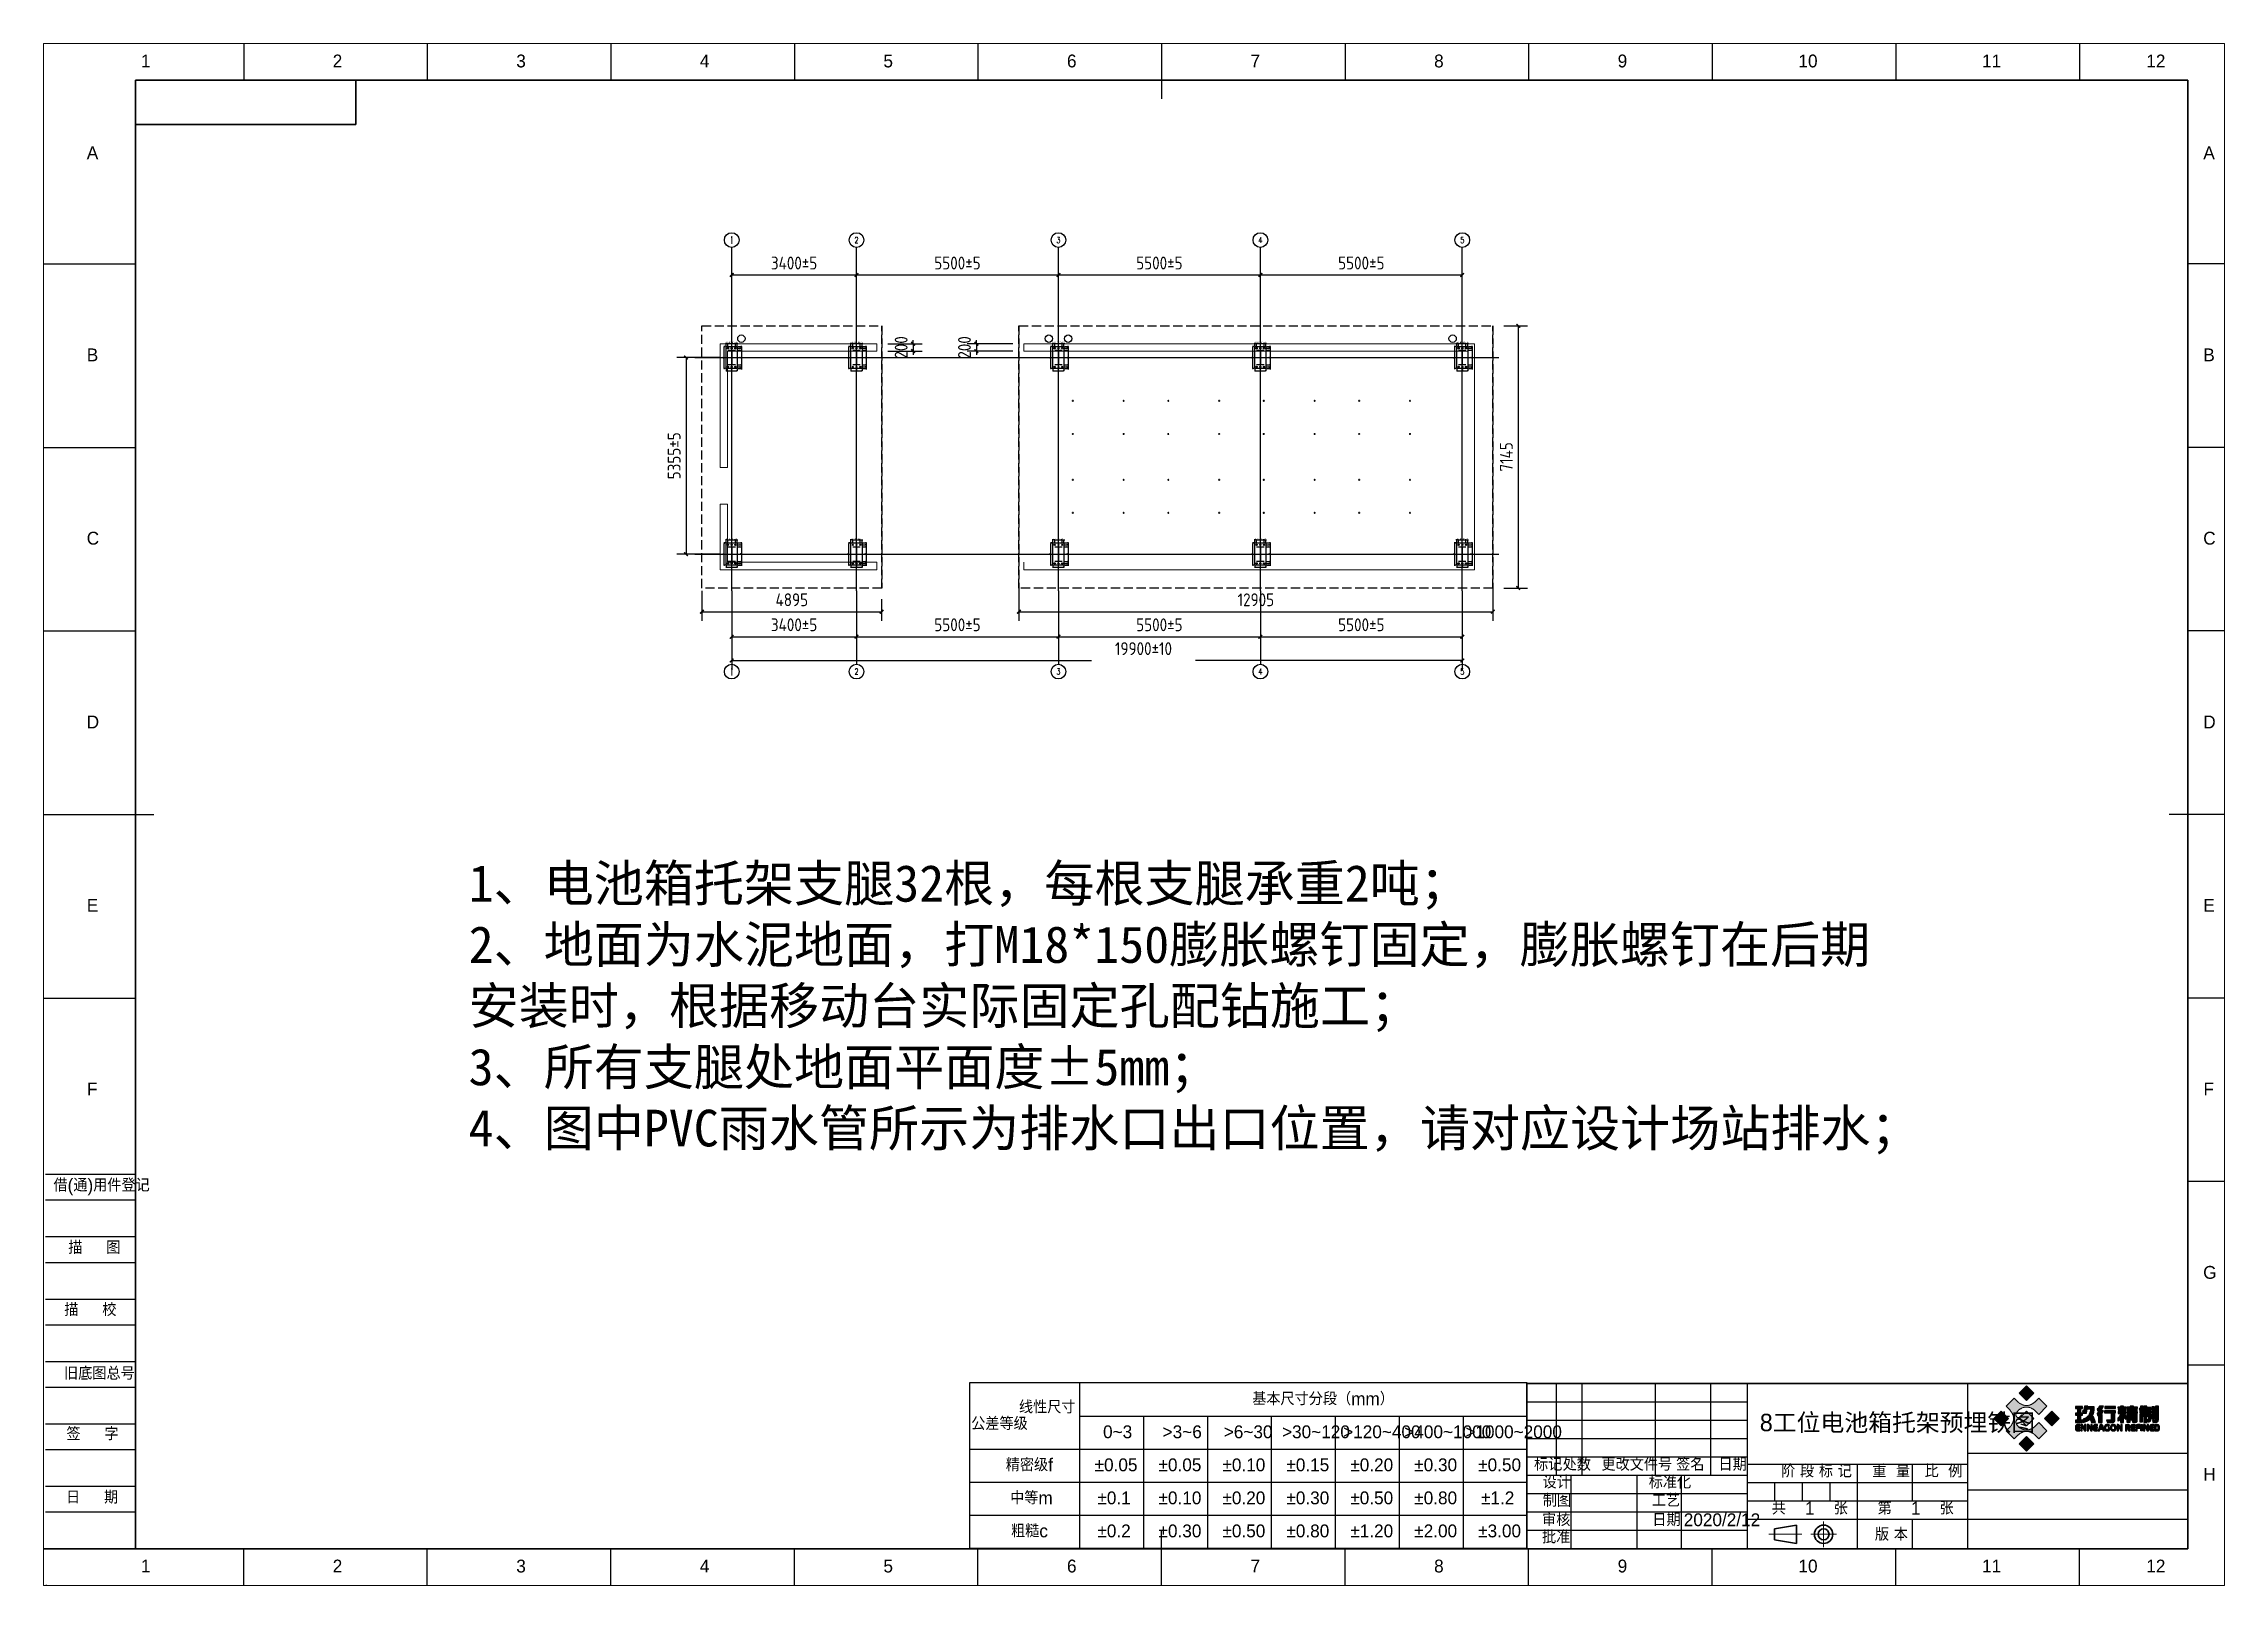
# Model space of a CAD drawing. Extents: x 1129386 to 1341523, y 309636 to 351636.
# Drawn here: x 1202781 to 1262182, y 309636 to 351636 of the extents above; entities that cross this region are included whole.
import ezdxf
from ezdxf.enums import TextEntityAlignment as Align

# ---------------------------------------------------------------- set-up
doc = ezdxf.new("R2010")
doc.units = 0
doc.header["$LTSCALE"] = 1000
doc.header["$MEASUREMENT"] = 0
for name, pattern in [('DASH', [0.35, 0.25, -0.1]), ('SLD-中心线', [34.29, 30.48, -1.27, 1.27, -1.27]), ('SLD-实线', [0, 0])]:
    doc.linetypes.add(name, pattern=pattern)
for name, color, linetype in [('1', 7, 'Continuous'), ('9', 3, 'Continuous'), ('AXIS', 3, 'Continuous'), ('AXIS_TEXT', 7, 'Continuous'), ('DOTE', 1, 'Continuous'), ('LOGO层', 152, 'SLD-实线'), ('LOGO层2', 64, 'SLD-实线'), ('PUB_STRM', 4, 'Continuous'), ('标注层', 7, 'SLD-实线'), ('细线层', 7, 'SLD-实线')]:
    doc.layers.add(name, color=color, linetype=linetype)
doc.layers.add('实线层', color=7, linetype='SLD-实线', lineweight=35)
doc.styles.add('_TCH_AXIS', font='COMPLEX', dxfattribs={"bigfont": 'GBCBIG'})
doc.styles.add('COMPLEX', font='COMPLEX')
doc.styles.add('HZ', font='tssdeng.shx', dxfattribs={"width": 0.7, "bigfont": 'tssdchn.shx'})
doc.styles.add('SLDTEXTSTYLE0', font='', dxfattribs={"bigfont": 'bigfont'})
doc.styles.add('SLDTEXTSTYLE1', font='')
doc.styles.get("Standard").update_dxf_attribs({"font": 'gbenor.shx', "bigfont": 'gbcbig.shx'})
doc.styles.get('SLDTEXTSTYLE0').set_extended_font_data('汉仪长仿宋体')
doc.styles.get('SLDTEXTSTYLE1').set_extended_font_data('汉仪长仿宋体')
doc.dimstyles.new('1-1', dxfattribs={"dimscale": 100, "dimtxt": 3.5, "dimasz": 1, "dimexe": 0, "dimexo": 1.5, "dimgap": 1, "dimtad": 1, "dimdec": 0, "dimzin": 0, "dimdsep": 46, "dimtxsty": 'HZ', "dimblk": 'TJDIM', "dimcen": 0, "dimclrd": 3, "dimclre": 3, "dimclrt": 7, "dimaunit": 1, "dimadec": 0, "dimazin": 0, "dimtfac": 1, "dimtdec": 0, "dimtix": 1, "dimtmove": 2, "dimatfit": 3, "dimldrblk": 'TJDIM', "dimfxl": 0, "dimtolj": 1, "dimarcsym": 0})
doc.dimstyles.get("Standard").update_dxf_attribs({"dimscale": 100, "dimtxt": 3.5, "dimasz": 1, "dimexe": 2.5, "dimexo": 3, "dimgap": 1.5, "dimtad": 1, "dimdec": 0, "dimzin": 0, "dimdsep": 46, "dimtxsty": 'Standard', "dimblk": 'ARCHTICK', "dimcen": 0.09, "dimadec": 0, "dimazin": 0, "dimtfac": 1, "dimtdec": 0, "dimtix": 1, "dimtmove": 2, "dimatfit": 3, "dimldrblk": 'ARCHTICK', "dimfxl": 1, "dimtolj": 1, "dimtzin": 0, "dimarcsym": 0})
doc.dimstyles.new('STANDARD$0', dxfattribs={"dimscale": 100, "dimtxt": 3.5, "dimasz": 1, "dimexe": 2.5, "dimexo": 3, "dimgap": 1.5, "dimtad": 1, "dimdec": 0, "dimzin": 0, "dimdsep": 46, "dimtxsty": 'Standard', "dimblk": 'ARCHTICK', "dimcen": 0.09, "dimadec": 0, "dimazin": 0, "dimtfac": 1, "dimtdec": 0, "dimtix": 1, "dimtmove": 2, "dimatfit": 3, "dimldrblk": 'ARCHTICK', "dimfxl": 1, "dimtolj": 1, "dimtzin": 0, "dimarcsym": 0})

msp = doc.modelspace()

# ---------------------------------------------------------------- texts
at = {"color": 7, "linetype": 'SLD-实线', "lineweight": 18, "char_height": 350}
for s, insert, attachment_point, style in [('1', (1205560.7, 351337.9), 2, 'SLDTEXTSTYLE1'), ('2', (1210785.7, 351337.9), 2, 'SLDTEXTSTYLE1'), ('3', (1215785.7, 351337.9), 2, 'SLDTEXTSTYLE1'), ('4', (1220785.7, 351337.9), 2, 'SLDTEXTSTYLE1'), ('5', (1225785.7, 351337.9), 2, 'SLDTEXTSTYLE1'), ('6', (1230785.9, 351337.9), 2, 'SLDTEXTSTYLE1'), ('7', (1235785.9, 351337.9), 2, 'SLDTEXTSTYLE1'), ('8', (1240785.9, 351337.9), 2, 'SLDTEXTSTYLE1'), ('9', (1245785.9, 351337.9), 2, 'SLDTEXTSTYLE1'), ('10', (1250840.1, 351337.9), 2, 'SLDTEXTSTYLE1'), ('11', (1255840.1, 351337.9), 2, 'SLDTEXTSTYLE1'), ('12', (1260315.6, 351337.9), 2, 'SLDTEXTSTYLE1'), ('A', (1204113.2, 348837.9), 2, 'SLDTEXTSTYLE1'), ('A', (1261764.2, 348837.9), 2, 'SLDTEXTSTYLE1'), ('B', (1204113.2, 343332.2), 2, 'SLDTEXTSTYLE1'), ('B', (1261764.2, 343332.2), 2, 'SLDTEXTSTYLE1'), ('C', (1204123.9, 338337.9), 2, 'SLDTEXTSTYLE1'), ('C', (1261774.9, 338337.9), 2, 'SLDTEXTSTYLE1'), ('D', (1204124.2, 333332.2), 2, 'SLDTEXTSTYLE1'), ('D', (1261775.2, 333332.2), 2, 'SLDTEXTSTYLE1'), ('E', (1204113, 328337.9), 2, 'SLDTEXTSTYLE1'), ('E', (1261764, 328337.9), 2, 'SLDTEXTSTYLE1'), ('F', (1204103.6, 323332.2), 2, 'SLDTEXTSTYLE1'), ('F', (1261754.6, 323332.2), 2, 'SLDTEXTSTYLE1'), ('借(通)用件登记', (1203049.8, 320715.1), 1, 'SLDTEXTSTYLE0'), ('描     图', (1204162.8, 319013.5), 2, 'SLDTEXTSTYLE0'), ('G', (1261786.1, 318337.9), 2, 'SLDTEXTSTYLE1'), ('描     校', (1203343.3, 317323.5), 1, 'SLDTEXTSTYLE0'), ('旧底图总号', (1203337, 315587.4), 1, 'SLDTEXTSTYLE0'), ('  签     字', (1203983.4, 313939.2), 2, 'SLDTEXTSTYLE0'), ('设计', (1243996.8, 312624.2), 2, 'SLDTEXTSTYLE0'), ('标准化', (1247079.4, 312624.2), 2, 'SLDTEXTSTYLE0'), ('阶 段 标 记', (1251071.4, 312925.2), 2, 'SLDTEXTSTYLE0'), ('重  量', (1253105.4, 312925.2), 2, 'SLDTEXTSTYLE0'), ('比  例', (1254530.3, 312925.2), 2, 'SLDTEXTSTYLE0'), ('H', (1261775.2, 312837.9), 2, 'SLDTEXTSTYLE1'), ('日     期', (1204102.6, 312212.3), 2, 'SLDTEXTSTYLE0'), ('制图', (1244001.7, 312124.4), 2, 'SLDTEXTSTYLE0'), ('工艺', (1246970.3, 312125.8), 2, 'SLDTEXTSTYLE0'), ('共    1    张 ', (1250887.9, 311914.3), 2, 'SLDTEXTSTYLE0'), ('第    1    张', (1253772.5, 311914.3), 2, 'SLDTEXTSTYLE0'), ('审核', (1243981.5, 311600.2), 2, 'SLDTEXTSTYLE0'), ('日期', (1246984.7, 311598.8), 2, 'SLDTEXTSTYLE0'), ('2020/2/12', (1248497.3, 311598.8), 2, 'SLDTEXTSTYLE1'), ('版 本', (1253112.6, 311201.9), 2, 'SLDTEXTSTYLE0'), ('1', (1205560.7, 310337.9), 2, 'SLDTEXTSTYLE1'), ('2', (1210785.7, 310337.9), 2, 'SLDTEXTSTYLE1'), ('3', (1215785.7, 310337.9), 2, 'SLDTEXTSTYLE1'), ('4', (1220785.7, 310337.9), 2, 'SLDTEXTSTYLE1'), ('5', (1225785.7, 310337.9), 2, 'SLDTEXTSTYLE1'), ('6', (1230785.9, 310337.9), 2, 'SLDTEXTSTYLE1'), ('7', (1235785.9, 310337.9), 2, 'SLDTEXTSTYLE1'), ('8', (1240785.9, 310337.9), 2, 'SLDTEXTSTYLE1'), ('9', (1245785.9, 310337.9), 2, 'SLDTEXTSTYLE1'), ('10', (1250840.1, 310337.9), 2, 'SLDTEXTSTYLE1'), ('11', (1255840.1, 310337.9), 2, 'SLDTEXTSTYLE1'), ('12', (1260315.6, 310337.9), 2, 'SLDTEXTSTYLE1')]:
    msp.add_mtext(s, dxfattribs=dict(at, insert=insert, attachment_point=attachment_point, style=style))
at = {"layer": '实线层', "color": 7, "char_height": 350, "attachment_point": 2, "style": 'SLDTEXTSTYLE0'}
for s, insert in [('标记', (1243763.1, 313107.7)), ('处数', (1244542.7, 313107.7)), ('更改文件号', (1246176.3, 313107.7)), ('签名', (1247635.8, 313107.7)), ('日期', (1248787.5, 313107.7))]:
    msp.add_mtext(s, dxfattribs=dict(at, insert=insert))
at = {"layer": '标注层', "attachment_point": 1, "style": 'SLDTEXTSTYLE0'}
for s, insert, char_height in [('\\fFangSong|b0|i0|c134|p2;1、电池箱托架支腿32根，每根支腿承重2吨；\\P2、地面为水泥地面，打M18*150膨胀螺钉固定，膨胀螺钉在后期\\P安装时，根据移动台实际固定孔配钻施工；\\P3、所有支腿处地面平面度%%P5mm；\\P4、图中PVC雨水管所示为排水口出口位置，请对应设计场站排水；\\P\\fￋￎￌﾣﾤ|b0|i0|c134|p2;   ', (1214357.5, 329261.5), 1000), ('\\fﾺﾺￒￇﾳﾤﾷￂￋￎￌﾣﾤ|b0|i0|c1|p2;8工位电池箱托架预埋铁图', (1249526.9, 314311.3), 476.25)]:
    msp.add_mtext(s, dxfattribs=dict(at, insert=insert, char_height=char_height))
at = {"layer": '标注层', "color": 7, "insert": (1243981.7, 311129.8), "char_height": 350, "attachment_point": 2, "style": 'SLDTEXTSTYLE0'}
msp.add_mtext('批准', dxfattribs=at)

# ---------------------------------------------------------------- blocks, each defined once
blk = doc.blocks.new('_ArchTick')
at = {"color": 0, "linetype": 'ByBlock', "const_width": 0.4}
blk.add_lwpolyline([(-0.5, -0.5), (0.5, 0.5)], dxfattribs=at)
blk = doc.blocks.new('*D112')
at = {"color": 0, "lineweight": -2}
for p, q in [((1221523, 344384), (1221523, 345584)), ((1224923, 344384), (1224923, 345584))]:
    blk.add_line(p, q, dxfattribs=at)
at = {"color": 0, "linetype": 'ByBlock', "lineweight": -2}
blk.add_line((1221523, 345334), (1224923, 345334), dxfattribs=at)
at = {"layer": 'Defpoints', "color": 0}
for p in [(1224923, 345334), (1221523, 344084), (1224923, 344084)]:
    blk.add_point(p, dxfattribs=at)
at = {"color": 0, "lineweight": -2, "xscale": 100, "yscale": 100, "zscale": 100, "rotation": 180}
blk.add_blockref('_ArchTick', (1221523, 345334), dxfattribs=at)
at = {"color": 0, "lineweight": -2, "xscale": 100, "yscale": 100, "zscale": 100}
blk.add_blockref('_ArchTick', (1224923, 345334), dxfattribs=at)
at = {"color": 0, "insert": (1223223, 345659), "char_height": 350, "attachment_point": 5}
blk.add_mtext('\\A1;3400%%P5', dxfattribs=at)
blk = doc.blocks.new('*D113')
at = {"color": 0, "lineweight": -2}
for p, q in [((1224923, 344384), (1224923, 345584)), ((1230423, 344384), (1230423, 345584))]:
    blk.add_line(p, q, dxfattribs=at)
at = {"color": 0, "linetype": 'ByBlock', "lineweight": -2}
blk.add_line((1224923, 345334), (1230423, 345334), dxfattribs=at)
at = {"layer": 'Defpoints', "color": 0}
for p in [(1230423, 345334), (1224923, 344084), (1230423, 344084)]:
    blk.add_point(p, dxfattribs=at)
at = {"color": 0, "lineweight": -2, "xscale": 100, "yscale": 100, "zscale": 100, "rotation": 180}
blk.add_blockref('_ArchTick', (1224923, 345334), dxfattribs=at)
at = {"color": 0, "lineweight": -2, "xscale": 100, "yscale": 100, "zscale": 100}
blk.add_blockref('_ArchTick', (1230423, 345334), dxfattribs=at)
at = {"color": 0, "insert": (1227673, 345659), "char_height": 350, "attachment_point": 5}
blk.add_mtext('\\A1;5500%%P5', dxfattribs=at)
blk = doc.blocks.new('*D114')
at = {"color": 0, "lineweight": -2}
for p, q in [((1230423, 344384), (1230423, 345584)), ((1235923, 344384), (1235923, 345584))]:
    blk.add_line(p, q, dxfattribs=at)
at = {"color": 0, "linetype": 'ByBlock', "lineweight": -2}
blk.add_line((1230423, 345334), (1235923, 345334), dxfattribs=at)
at = {"layer": 'Defpoints', "color": 0}
for p in [(1235923, 345334), (1230423, 344084), (1235923, 344084)]:
    blk.add_point(p, dxfattribs=at)
at = {"color": 0, "lineweight": -2, "xscale": 100, "yscale": 100, "zscale": 100, "rotation": 180}
blk.add_blockref('_ArchTick', (1230423, 345334), dxfattribs=at)
at = {"color": 0, "lineweight": -2, "xscale": 100, "yscale": 100, "zscale": 100}
blk.add_blockref('_ArchTick', (1235923, 345334), dxfattribs=at)
at = {"color": 0, "insert": (1233173, 345659), "char_height": 350, "attachment_point": 5}
blk.add_mtext('\\A1;5500%%P5', dxfattribs=at)
blk = doc.blocks.new('*D115')
at = {"color": 0, "lineweight": -2}
for p, q in [((1235923, 344384), (1235923, 345584)), ((1241423, 344384), (1241423, 345584))]:
    blk.add_line(p, q, dxfattribs=at)
at = {"color": 0, "linetype": 'ByBlock', "lineweight": -2}
blk.add_line((1235923, 345334), (1241423, 345334), dxfattribs=at)
at = {"layer": 'Defpoints', "color": 0}
for p in [(1241423, 345334), (1235923, 344084), (1241423, 344084)]:
    blk.add_point(p, dxfattribs=at)
at = {"color": 0, "lineweight": -2, "xscale": 100, "yscale": 100, "zscale": 100, "rotation": 180}
blk.add_blockref('_ArchTick', (1235923, 345334), dxfattribs=at)
at = {"color": 0, "lineweight": -2, "xscale": 100, "yscale": 100, "zscale": 100}
blk.add_blockref('_ArchTick', (1241423, 345334), dxfattribs=at)
at = {"color": 0, "insert": (1238673, 345659), "char_height": 350, "attachment_point": 5}
blk.add_mtext('\\A1;5500%%P5', dxfattribs=at)
blk = doc.blocks.new('*D116')
at = {"color": 0, "lineweight": -2}
for p, q in [((1221523, 336429), (1221523, 335229)), ((1224923, 336429), (1224923, 335229))]:
    blk.add_line(p, q, dxfattribs=at)
at = {"color": 0, "linetype": 'ByBlock', "lineweight": -2}
blk.add_line((1221523, 335479), (1224923, 335479), dxfattribs=at)
at = {"layer": 'Defpoints', "color": 0}
for p in [(1221523, 336729), (1224923, 336729), (1224923, 335479)]:
    blk.add_point(p, dxfattribs=at)
at = {"color": 0, "lineweight": -2, "xscale": 100, "yscale": 100, "zscale": 100, "rotation": 180}
blk.add_blockref('_ArchTick', (1221523, 335479), dxfattribs=at)
at = {"color": 0, "lineweight": -2, "xscale": 100, "yscale": 100, "zscale": 100}
blk.add_blockref('_ArchTick', (1224923, 335479), dxfattribs=at)
at = {"color": 0, "insert": (1223223, 335804), "char_height": 350, "attachment_point": 5}
blk.add_mtext('\\A1;3400%%P5', dxfattribs=at)
blk = doc.blocks.new('*D117')
at = {"color": 0, "lineweight": -2}
for p, q in [((1224923, 336429), (1224923, 335229)), ((1230423, 336429), (1230423, 335229))]:
    blk.add_line(p, q, dxfattribs=at)
at = {"color": 0, "linetype": 'ByBlock', "lineweight": -2}
blk.add_line((1224923, 335479), (1230423, 335479), dxfattribs=at)
at = {"layer": 'Defpoints', "color": 0}
for p in [(1224923, 336729), (1230423, 336729), (1230423, 335479)]:
    blk.add_point(p, dxfattribs=at)
at = {"color": 0, "lineweight": -2, "xscale": 100, "yscale": 100, "zscale": 100, "rotation": 180}
blk.add_blockref('_ArchTick', (1224923, 335479), dxfattribs=at)
at = {"color": 0, "lineweight": -2, "xscale": 100, "yscale": 100, "zscale": 100}
blk.add_blockref('_ArchTick', (1230423, 335479), dxfattribs=at)
at = {"color": 0, "insert": (1227673, 335804), "char_height": 350, "attachment_point": 5}
blk.add_mtext('\\A1;5500%%P5', dxfattribs=at)
blk = doc.blocks.new('*D118')
at = {"color": 0, "lineweight": -2}
for p, q in [((1230423, 336429), (1230423, 335229)), ((1235923, 336429), (1235923, 335229))]:
    blk.add_line(p, q, dxfattribs=at)
at = {"color": 0, "linetype": 'ByBlock', "lineweight": -2}
blk.add_line((1230423, 335479), (1235923, 335479), dxfattribs=at)
at = {"layer": 'Defpoints', "color": 0}
for p in [(1230423, 336729), (1235923, 336729), (1235923, 335479)]:
    blk.add_point(p, dxfattribs=at)
at = {"color": 0, "lineweight": -2, "xscale": 100, "yscale": 100, "zscale": 100, "rotation": 180}
blk.add_blockref('_ArchTick', (1230423, 335479), dxfattribs=at)
at = {"color": 0, "lineweight": -2, "xscale": 100, "yscale": 100, "zscale": 100}
blk.add_blockref('_ArchTick', (1235923, 335479), dxfattribs=at)
at = {"color": 0, "insert": (1233173, 335804), "char_height": 350, "attachment_point": 5}
blk.add_mtext('\\A1;5500%%P5', dxfattribs=at)
blk = doc.blocks.new('*D119')
at = {"color": 0, "lineweight": -2}
for p, q in [((1235923, 336429), (1235923, 335229)), ((1241423, 336429), (1241423, 335229))]:
    blk.add_line(p, q, dxfattribs=at)
at = {"color": 0, "linetype": 'ByBlock', "lineweight": -2}
blk.add_line((1235923, 335479), (1241423, 335479), dxfattribs=at)
at = {"layer": 'Defpoints', "color": 0}
for p in [(1235923, 336729), (1241423, 336729), (1241423, 335479)]:
    blk.add_point(p, dxfattribs=at)
at = {"color": 0, "lineweight": -2, "xscale": 100, "yscale": 100, "zscale": 100, "rotation": 180}
blk.add_blockref('_ArchTick', (1235923, 335479), dxfattribs=at)
at = {"color": 0, "lineweight": -2, "xscale": 100, "yscale": 100, "zscale": 100}
blk.add_blockref('_ArchTick', (1241423, 335479), dxfattribs=at)
at = {"color": 0, "insert": (1238673, 335804), "char_height": 350, "attachment_point": 5}
blk.add_mtext('\\A1;5500±5', dxfattribs=at)
blk = doc.blocks.new('*D120')
at = {"color": 0, "lineweight": -2}
for p, q in [((1221523, 336429), (1221523, 334579)), ((1241423, 336429), (1241423, 334579))]:
    blk.add_line(p, q, dxfattribs=at)
at = {"color": 0, "linetype": 'ByBlock', "lineweight": -2}
for p, q in [((1221523, 334829), (1231323, 334829)), ((1241423, 334829), (1234157, 334829))]:
    blk.add_line(p, q, dxfattribs=at)
at = {"layer": 'Defpoints', "color": 0}
for p in [(1221523, 336729), (1241423, 336729), (1241423, 334829)]:
    blk.add_point(p, dxfattribs=at)
at = {"color": 0, "lineweight": -2, "xscale": 100, "yscale": 100, "zscale": 100, "rotation": 180}
blk.add_blockref('_ArchTick', (1221523, 334829), dxfattribs=at)
at = {"color": 0, "lineweight": -2, "xscale": 100, "yscale": 100, "zscale": 100}
blk.add_blockref('_ArchTick', (1241423, 334829), dxfattribs=at)
at = {"color": 0, "insert": (1232740, 335154), "char_height": 350, "attachment_point": 5}
blk.add_mtext('\\A1;19900%%P10', dxfattribs=at)
blk = doc.blocks.new('_AXISO')
blk.add_circle((0, 0), 0.5)
at = {"layer": 'AXIS_TEXT', "style": 'COMPLEX', "width": 1.041667}
blk.add_attdef('A', text='', height=0.56, dxfattribs=at).set_placement((-0.25, -0.28), (0.25, -0.28), align=Align.FIT)
blk = doc.blocks.new('*D121')
at = {"color": 0, "lineweight": -2}
for p, q in [((1221220, 343084), (1220030, 343084)), ((1221220, 337729), (1220030, 337729))]:
    blk.add_line(p, q, dxfattribs=at)
at = {"color": 0, "linetype": 'ByBlock', "lineweight": -2}
blk.add_line((1220280, 343084), (1220280, 337729), dxfattribs=at)
at = {"layer": 'Defpoints', "color": 0}
for p in [(1221520, 343084), (1220280, 337729), (1221520, 337729)]:
    blk.add_point(p, dxfattribs=at)
at = {"color": 0, "lineweight": -2, "xscale": 100, "yscale": 100, "zscale": 100}
for p, rotation in [((1220280, 343084), 90), ((1220280, 337729), 270)]:
    blk.add_blockref('_ArchTick', p, dxfattribs=dict(at, rotation=rotation))
at = {"color": 0, "insert": (1219955, 340407), "char_height": 350, "attachment_point": 5, "rotation": 90}
blk.add_mtext('\\A1;5355%%P5', dxfattribs=at)
blk = doc.blocks.new('*D122')
at = {"color": 0, "lineweight": -2}
for p, q in [((1229178, 343460), (1227938, 343460)), ((1228188, 343460), (1228188, 343560)), ((1228188, 343460), (1228188, 343260)), ((1229178, 343260), (1227938, 343260)), ((1228188, 343260), (1228188, 343160))]:
    blk.add_line(p, q, dxfattribs=at)
at = {"layer": 'Defpoints', "color": 0}
for p in [(1229478, 343460), (1228188, 343260), (1229478, 343260)]:
    blk.add_point(p, dxfattribs=at)
at = {"color": 0, "lineweight": -2, "xscale": 100, "yscale": 100, "zscale": 100}
for p, rotation in [((1228188, 343460), 270), ((1228188, 343260), 90)]:
    blk.add_blockref('_ArchTick', p, dxfattribs=dict(at, rotation=rotation))
at = {"color": 0, "insert": (1227863, 343360), "char_height": 350, "attachment_point": 5, "rotation": 90}
blk.add_mtext('\\A1;200', dxfattribs=at)
blk = doc.blocks.new('*D123')
at = {"color": 0, "lineweight": -2}
for p, q in [((1225778, 343460), (1226714, 343460)), ((1226464, 343460), (1226464, 343560)), ((1226464, 343460), (1226464, 343260)), ((1225778, 343260), (1226714, 343260)), ((1226464, 343260), (1226464, 343160))]:
    blk.add_line(p, q, dxfattribs=at)
at = {"layer": 'Defpoints', "color": 0}
for p in [(1225478, 343460), (1225478, 343260), (1226464, 343260)]:
    blk.add_point(p, dxfattribs=at)
at = {"color": 0, "lineweight": -2, "xscale": 100, "yscale": 100, "zscale": 100}
for p, rotation in [((1226464, 343460), 270), ((1226464, 343260), 90)]:
    blk.add_blockref('_ArchTick', p, dxfattribs=dict(at, rotation=rotation))
at = {"color": 0, "insert": (1226139, 343360), "char_height": 350, "attachment_point": 5, "rotation": 90}
blk.add_mtext('\\A1;200', dxfattribs=at)
blk = doc.blocks.new('*D124')
at = {"color": 0, "lineweight": -2}
for p, q in [((1242553, 343950), (1243198, 343950)), ((1242553, 336805), (1243198, 336805))]:
    blk.add_line(p, q, dxfattribs=at)
at = {"color": 0, "linetype": 'ByBlock', "lineweight": -2}
blk.add_line((1242948, 343950), (1242948, 336805), dxfattribs=at)
at = {"layer": 'Defpoints', "color": 0}
for p in [(1242253, 343950), (1242253, 336805), (1242948, 336805)]:
    blk.add_point(p, dxfattribs=at)
at = {"color": 0, "lineweight": -2, "xscale": 100, "yscale": 100, "zscale": 100}
for p, rotation in [((1242948, 343950), 90), ((1242948, 336805), 270)]:
    blk.add_blockref('_ArchTick', p, dxfattribs=dict(at, rotation=rotation))
at = {"color": 0, "insert": (1242623, 340378), "char_height": 350, "attachment_point": 5, "rotation": 90}
blk.add_mtext('\\A1;7145', dxfattribs=at)
blk = doc.blocks.new('*D125')
at = {"color": 0, "lineweight": -2}
for p, q in [((1229348, 336839), (1229348, 335910)), ((1242253, 336839), (1242253, 335910))]:
    blk.add_line(p, q, dxfattribs=at)
at = {"color": 0, "linetype": 'ByBlock', "lineweight": -2}
blk.add_line((1229348, 336160), (1242253, 336160), dxfattribs=at)
at = {"layer": 'Defpoints', "color": 0}
for p in [(1229348, 337139), (1242253, 337139), (1242253, 336160)]:
    blk.add_point(p, dxfattribs=at)
at = {"color": 0, "lineweight": -2, "xscale": 100, "yscale": 100, "zscale": 100, "rotation": 180}
blk.add_blockref('_ArchTick', (1229348, 336160), dxfattribs=at)
at = {"color": 0, "lineweight": -2, "xscale": 100, "yscale": 100, "zscale": 100}
blk.add_blockref('_ArchTick', (1242253, 336160), dxfattribs=at)
at = {"color": 0, "insert": (1235801, 336485), "char_height": 350, "attachment_point": 5}
blk.add_mtext('\\A1;12905', dxfattribs=at)
blk = doc.blocks.new('*D126')
at = {"color": 0, "lineweight": -2}
for p, q in [((1220713, 336729), (1220713, 335910)), ((1225608, 336505), (1225608, 335910))]:
    blk.add_line(p, q, dxfattribs=at)
at = {"color": 0, "linetype": 'ByBlock', "lineweight": -2}
blk.add_line((1220713, 336160), (1225608, 336160), dxfattribs=at)
at = {"layer": 'Defpoints', "color": 0}
for p in [(1220713, 337029), (1225608, 336805), (1225608, 336160)]:
    blk.add_point(p, dxfattribs=at)
at = {"color": 0, "lineweight": -2, "xscale": 100, "yscale": 100, "zscale": 100, "rotation": 180}
blk.add_blockref('_ArchTick', (1220713, 336160), dxfattribs=at)
at = {"color": 0, "lineweight": -2, "xscale": 100, "yscale": 100, "zscale": 100}
blk.add_blockref('_ArchTick', (1225608, 336160), dxfattribs=at)
at = {"color": 0, "insert": (1223161, 336485), "char_height": 350, "attachment_point": 5}
blk.add_mtext('\\A1;4895', dxfattribs=at)
blk = doc.blocks.new('块1')
at = {"layer": 'LOGO层'}
for points in [[(-15.58, 9.86), (-12.72, 7), (-9.86, 9.86), (-12.72, 12.72)], [(-22.58, -2.86), (-19.72, 0), (-22.58, 2.86), (-25.44, 0)], [(-4.75, -4.75), (-7.97, -1.53), (-9.52, -3.08), (-9.64, -3.2), (-9.79, -3.34), (-9.95, -3.47), (-10.12, -3.6), (-10.29, -3.72), (-10.47, -3.83), (-10.65, -3.93), (-10.84, -4.02), (-11.03, -4.11), (-11.23, -4.19), (-11.43, -4.25), (-11.64, -4.31), (-11.85, -4.36), (-12.06, -4.39), (-12.28, -4.42), (-12.5, -4.44), (-12.72, -4.44), (-12.94, -4.44), (-13.16, -4.42), (-13.38, -4.39), (-13.6, -4.36), (-13.81, -4.31), (-14.01, -4.25), (-14.21, -4.18), (-14.41, -4.11), (-14.61, -4.02), (-14.79, -3.93), (-14.98, -3.83), (-15.15, -3.71), (-15.33, -3.6), (-15.49, -3.47), (-15.65, -3.34), (-15.8, -3.19), (-15.91, -3.08), (-16.15, -2.82), (-16.36, -2.54), (-16.55, -2.24), (-16.72, -1.93), (-16.77, -1.83), (-16.8, -1.73), (-16.83, -1.63), (-16.84, -1.53), (-16.85, -1.42), (-16.84, -1.31), (-16.82, -1.2), (-16.8, -1.09), (-16.76, -0.99), (-16.71, -0.89), (-16.66, -0.8), (-16.59, -0.71), (-16.52, -0.63), (-16.44, -0.56), (-16.36, -0.5), (-16.26, -0.44), (-16.17, -0.39), (-16.06, -0.36), (-15.96, -0.33), (-15.85, -0.31), (-15.73, -0.31), (-15.62, -0.31), (-15.51, -0.33), (-15.41, -0.36), (-15.31, -0.39), (-15.21, -0.44), (-15.12, -0.49), (-15.04, -0.55), (-14.96, -0.62), (-14.94, -0.64), (-12.72, -2.86), (-9.86, 0), (-12.72, 2.86), (-14.94, 0.64), (-14.95, 0.63), (-15.03, 0.56), (-15.12, 0.49), (-15.21, 0.44), (-15.3, 0.39), (-15.41, 0.36), (-15.51, 0.33), (-15.62, 0.31), (-15.73, 0.31), (-15.85, 0.31), (-15.96, 0.33), (-16.06, 0.36), (-16.17, 0.39), (-16.26, 0.44), (-16.36, 0.5), (-16.44, 0.56), (-16.52, 0.63), (-16.59, 0.71), (-16.66, 0.8), (-16.71, 0.89), (-16.76, 0.99), (-16.8, 1.09), (-16.82, 1.2), (-16.84, 1.31), (-16.85, 1.42), (-16.84, 1.53), (-16.83, 1.63), (-16.8, 1.73), (-16.77, 1.83), (-16.72, 1.93), (-16.55, 2.25), (-16.36, 2.55), (-16.14, 2.83), (-15.91, 3.09), (-15.81, 3.19), (-15.66, 3.33), (-15.5, 3.46), (-15.33, 3.59), (-15.16, 3.71), (-14.98, 3.82), (-14.8, 3.93), (-14.61, 4.02), (-14.42, 4.11), (-14.22, 4.18), (-14.02, 4.25), (-13.81, 4.31), (-13.6, 4.36), (-13.38, 4.39), (-13.17, 4.42), (-12.94, 4.44), (-12.72, 4.44), (-12.5, 4.44), (-12.28, 4.42), (-12.06, 4.39), (-11.84, 4.36), (-11.63, 4.31), (-11.43, 4.25), (-11.22, 4.18), (-11.02, 4.11), (-10.83, 4.02), (-10.64, 3.93), (-10.46, 3.82), (-10.28, 3.71), (-10.11, 3.59), (-9.94, 3.47), (-9.78, 3.33), (-9.63, 3.19), (-9.53, 3.09), (-7.97, 1.53), (-4.75, 4.75), (-7.97, 7.97), (-9.53, 6.4), (-9.63, 6.31), (-9.78, 6.17), (-9.94, 6.03), (-10.11, 5.91), (-10.28, 5.79), (-10.46, 5.67), (-10.64, 5.57), (-10.83, 5.48), (-11.02, 5.39), (-11.22, 5.31), (-11.42, 5.25), (-11.63, 5.19), (-11.84, 5.14), (-12.06, 5.1), (-12.27, 5.08), (-12.5, 5.06), (-12.72, 5.05), (-12.94, 5.06), (-13.16, 5.08), (-13.38, 5.1), (-13.59, 5.14), (-13.8, 5.19), (-14.01, 5.24), (-14.21, 5.31), (-14.41, 5.39), (-14.6, 5.47), (-14.79, 5.57), (-14.97, 5.67), (-15.15, 5.78), (-15.32, 5.9), (-15.49, 6.02), (-15.65, 6.16), (-15.8, 6.3), (-15.92, 6.42), (-17.47, 7.97), (-20.69, 4.75), (-19.12, 3.18), (-19.04, 3.1), (-18.89, 2.95), (-18.76, 2.79), (-18.63, 2.62), (-18.51, 2.45), (-18.4, 2.27), (-18.29, 2.08), (-18.2, 1.9), (-18.11, 1.7), (-18.04, 1.5), (-17.97, 1.3), (-17.91, 1.09), (-17.86, 0.88), (-17.82, 0.67), (-17.8, 0.45), (-17.78, 0.22), (-17.77, 0), (-17.78, -0.22), (-17.8, -0.44), (-17.82, -0.66), (-17.86, -0.87), (-17.91, -1.08), (-17.97, -1.29), (-18.03, -1.49), (-18.11, -1.69), (-18.19, -1.88), (-18.29, -2.07), (-18.39, -2.25), (-18.5, -2.43), (-18.62, -2.6), (-18.75, -2.77), (-18.88, -2.93), (-19.02, -3.08), (-19.13, -3.2), (-20.69, -4.75), (-17.47, -7.97), (-15.91, -6.41), (-15.81, -6.31), (-15.66, -6.17), (-15.5, -6.03), (-15.33, -5.9), (-15.16, -5.78), (-14.98, -5.67), (-14.8, -5.57), (-14.61, -5.48), (-14.42, -5.39), (-14.22, -5.31), (-14.01, -5.25), (-13.81, -5.19), (-13.6, -5.14), (-13.38, -5.1), (-13.17, -5.08), (-12.94, -5.06), (-12.72, -5.05), (-12.5, -5.06), (-12.28, -5.08), (-12.06, -5.1), (-11.84, -5.14), (-11.63, -5.19), (-11.43, -5.25), (-11.23, -5.31), (-11.03, -5.39), (-10.83, -5.47), (-10.65, -5.57), (-10.46, -5.67), (-10.29, -5.78), (-10.11, -5.9), (-9.95, -6.03), (-9.79, -6.16), (-9.64, -6.3), (-9.53, -6.41), (-7.97, -7.97)], [(9.06, 4.68), (6.39, 4.68), (6.39, 3.88), (7.07, 3.88), (7.07, 2.13), (6.39, 2.13), (6.39, 1.34), (7.07, 1.34), (7.07, -0.71), (6.39, -0.71), (6.39, -1.5), (9.06, -1.5), (9.06, -0.71), (8.38, -0.71), (8.38, 1.34), (9.06, 1.34), (9.06, 2.13), (8.38, 2.13), (8.38, 3.88), (9.06, 3.88)], [(14.12, -1.5), (13.32, 0.66), (12.7, 0.66), (12.89, 0.97), (13.07, 1.3), (13.21, 1.65), (13.34, 2.02), (13.44, 2.42), (13.51, 2.84), (13.56, 3.28), (13.58, 3.75), (13.58, 4.53), (11.09, 4.53), (11.15, 4.82), (9.82, 4.82), (9.45, 2.93), (9.12, 2.93), (9.3, 2.13), (10.62, 2.13), (10.94, 3.74), (12.18, 3.74), (12.16, 3.32), (12.12, 2.93), (12.06, 2.57), (11.96, 2.23), (11.85, 1.91), (11.71, 1.62), (11.55, 1.35), (11.37, 1.1), (11.17, 0.87), (10.95, 0.66), (10.72, 0.47), (10.47, 0.3), (10.2, 0.14), (9.92, 0), (9.63, -0.12), (9.32, -0.24), (9.32, -1.5), (9.68, -1.41), (10.05, -1.3), (10.4, -1.16), (10.75, -1), (11.09, -0.82), (11.42, -0.61), (11.73, -0.38), (12.02, -0.13), (12.53, -1.5)], [(16.21, 3.02), (16.68, 3.82), (17.28, 4.82), (15.68, 4.82), (15.08, 3.82), (14.75, 3.82), (14.95, 3.02), (15.68, 3.02), (15.08, 2.02), (14.75, 2.02), (14.95, 1.22), (15.31, 1.22), (15.31, -1.5), (16.73, -1.5), (16.73, 1.56), (16.4, 1.56), (16.68, 2.02), (17.28, 3.02)], [(21.93, 2.96), (17.6, 2.96), (17.6, 2.17), (20.21, 2.17), (20.21, -0.71), (18.47, -0.71), (18.77, -1.5), (20.86, -1.5), (21.02, -1.49), (21.16, -1.44), (21.29, -1.37), (21.41, -1.28), (21.5, -1.16), (21.57, -1.03), (21.62, -0.89), (21.63, -0.73), (21.63, 2.17), (21.93, 2.17)], [(21.93, 4.68), (17.77, 4.68), (17.77, 3.88), (21.93, 3.88)], [(26.12, 4.44), (25.31, 4.44), (25, 3.17), (25, 4.79), (23.89, 4.79), (23.89, 3.48), (23.66, 4.44), (22.85, 4.44), (23.14, 3.17), (23.89, 3.17), (23.89, 2.69), (22.94, 2.69), (22.94, 1.95), (23.89, 1.95), (23.88, 1.81), (23.86, 1.68), (23.82, 1.54), (23.77, 1.41), (23.72, 1.28), (23.65, 1.15), (23.57, 1.03), (23.49, 0.9), (23.41, 0.79), (23.33, 0.68), (23.24, 0.57), (23.15, 0.48), (23.07, 0.39), (22.99, 0.3), (22.92, 0.23), (22.85, 0.16), (22.85, -1.05), (22.99, -0.95), (23.14, -0.84), (23.28, -0.73), (23.41, -0.61), (23.54, -0.49), (23.67, -0.36), (23.78, -0.22), (23.89, -0.08), (23.89, -1.5), (25, -1.5), (25, 0.56), (25.91, -0.35), (25.91, 1.01), (25, 1.8), (25, 1.95), (25.91, 1.95), (25.91, 2.69), (25, 2.69), (25, 3.17), (25.83, 3.17)], [(28.93, 3.51), (28.93, 3.87), (30.41, 3.87), (30.41, 4.44), (28.93, 4.44), (28.93, 4.79), (28.72, 4.79), (27.64, 4.79), (27.64, 4.79), (27.64, 4.44), (26.3, 4.44), (26.3, 3.87), (27.64, 3.87), (27.64, 3.51), (26.36, 3.51), (26.36, 2.94), (27.64, 2.94), (27.64, 2.59), (26.3, 2.59), (26.3, 2.04), (30.41, 2.04), (30.41, 2.59), (28.93, 2.59), (28.93, 2.94), (30.29, 2.94), (30.29, 3.51)], [(35.64, 4.22), (34.15, 4.22), (34.15, 4.79), (33.86, 4.79), (32.98, 4.79), (32.98, 4.22), (32.61, 4.22), (32.62, 4.28), (32.72, 4.79), (31.59, 4.79), (31.39, 3.75), (31.17, 3.75), (31.29, 3.23), (32.42, 3.23), (32.45, 3.4), (32.98, 3.4), (32.98, 2.94), (31.39, 2.94), (31.39, 2.12), (32.98, 2.12), (32.98, 1.67), (32.37, 1.67), (31.39, 1.67), (31.39, 1.59), (31.38, -1.24), (32.15, -1.24), (32.37, -1.24), (32.37, 0.85), (32.98, 0.85), (32.98, -1.42), (32.98, -1.5), (34.15, -1.5), (34.15, 0.85), (34.69, 0.85), (34.69, -0.3), (34.68, -0.36), (34.67, -0.4), (34.65, -0.44), (34.62, -0.47), (34.59, -0.5), (34.54, -0.52), (34.49, -0.53), (34.43, -0.53), (34.29, -0.53), (34.46, -1.24), (34.75, -1.24), (34.85, -1.24), (34.95, -1.24), (35.03, -1.23), (35.11, -1.22), (35.18, -1.2), (35.25, -1.17), (35.31, -1.14), (35.37, -1.1), (35.42, -1.06), (35.47, -1), (35.52, -0.94), (35.56, -0.87), (35.59, -0.79), (35.61, -0.71), (35.63, -0.63), (35.64, -0.54), (35.64, 0.85), (35.64, 1.59), (35.64, 1.67), (34.15, 1.67), (34.15, 2.12), (35.64, 2.12), (35.64, 2.94), (34.15, 2.94), (34.15, 3.4), (35.64, 3.4)], [(36.08, -0.15), (37.09, -0.15), (37.09, 4.53), (36.08, 4.53)], [(-9.86, -9.86), (-12.72, -7), (-15.58, -9.86), (-12.72, -12.72)], [(6.88, -2.42), (6.73, -2.48), (6.61, -2.56), (6.52, -2.66), (6.45, -2.77), (6.41, -2.9), (6.39, -3.05), (6.39, -4.15), (6.41, -4.3), (6.45, -4.43), (6.51, -4.54), (6.61, -4.64), (6.73, -4.72), (6.88, -4.78), (7.05, -4.81), (7.24, -4.82), (8.06, -4.82), (8.06, -4.38), (7.24, -4.38), (7.16, -4.38), (7.09, -4.36), (7.03, -4.34), (7, -4.31), (6.98, -4.29), (6.96, -4.25), (6.95, -4.2), (6.95, -4.12), (6.95, -3.8), (8, -3.8), (8, -3.36), (6.95, -3.36), (6.95, -3.09), (6.95, -3.01), (6.96, -2.95), (6.98, -2.91), (7, -2.89), (7.04, -2.86), (7.09, -2.84), (7.16, -2.82), (7.24, -2.82), (8.06, -2.82), (8.06, -2.38), (7.24, -2.38), (7.05, -2.39)], [(10.42, -2.38), (9.87, -2.38), (9.87, -3.74), (9.37, -2.79), (9.31, -2.69), (9.25, -2.6), (9.2, -2.54), (9.16, -2.49), (9.08, -2.44), (8.99, -2.41), (8.89, -2.38), (8.78, -2.38), (8.41, -2.38), (8.41, -4.82), (8.96, -4.82), (8.96, -3.17), (9.82, -4.82), (10.42, -4.82)], [(12.89, -2.38), (12.33, -2.38), (12.33, -3.74), (11.83, -2.79), (11.78, -2.69), (11.72, -2.6), (11.67, -2.54), (11.62, -2.49), (11.55, -2.44), (11.46, -2.41), (11.36, -2.38), (11.24, -2.38), (10.87, -2.38), (10.87, -4.82), (11.43, -4.82), (11.43, -3.17), (12.29, -4.82), (12.89, -4.82)], [(13.73, -2.42), (13.58, -2.48), (13.46, -2.56), (13.36, -2.66), (13.3, -2.77), (13.25, -2.9), (13.24, -3.05), (13.24, -4.15), (13.25, -4.3), (13.29, -4.43), (13.36, -4.54), (13.46, -4.64), (13.58, -4.72), (13.73, -4.78), (13.9, -4.81), (14.09, -4.82), (14.91, -4.82), (14.91, -4.38), (14.09, -4.38), (14, -4.38), (13.94, -4.36), (13.88, -4.34), (13.85, -4.31), (13.83, -4.29), (13.81, -4.25), (13.8, -4.2), (13.8, -4.12), (13.8, -3.8), (14.85, -3.8), (14.85, -3.36), (13.8, -3.36), (13.8, -3.09), (13.8, -3.01), (13.81, -2.95), (13.83, -2.91), (13.85, -2.89), (13.88, -2.86), (13.94, -2.84), (14, -2.82), (14.09, -2.82), (14.91, -2.82), (14.91, -2.38), (14.09, -2.38), (13.9, -2.39)], [(24.54, -2.38), (23.98, -2.38), (23.98, -3.74), (23.48, -2.79), (23.42, -2.69), (23.37, -2.6), (23.32, -2.54), (23.27, -2.49), (23.2, -2.44), (23.11, -2.41), (23, -2.38), (22.89, -2.38), (22.52, -2.38), (22.52, -4.82), (23.08, -4.82), (23.08, -3.17), (23.94, -4.82), (24.54, -4.82)], [(28.32, -2.43), (28.17, -2.49), (28.05, -2.57), (27.96, -2.67), (27.89, -2.79), (27.84, -2.92), (27.83, -3.06), (27.83, -4.17), (27.84, -4.31), (27.89, -4.44), (27.95, -4.55), (28.05, -4.65), (28.17, -4.73), (28.32, -4.79), (28.49, -4.83), (28.68, -4.84), (29.5, -4.84), (29.5, -4.39), (28.68, -4.39), (28.59, -4.39), (28.53, -4.38), (28.47, -4.36), (28.44, -4.33), (28.42, -4.3), (28.4, -4.26), (28.39, -4.21), (28.39, -4.13), (28.39, -3.81), (29.44, -3.81), (29.44, -3.37), (28.39, -3.37), (28.39, -3.1), (28.39, -3.02), (28.4, -2.96), (28.42, -2.92), (28.44, -2.9), (28.47, -2.87), (28.53, -2.85), (28.59, -2.84), (28.68, -2.83), (29.5, -2.83), (29.5, -2.39), (28.68, -2.39), (28.49, -2.4)], [(30.37, -2.94), (30.39, -2.9), (30.41, -2.87), (30.44, -2.84), (30.5, -2.82), (30.56, -2.81), (30.65, -2.81), (31.47, -2.81), (31.47, -2.36), (30.65, -2.36), (30.46, -2.37), (30.29, -2.41), (30.14, -2.47), (30.02, -2.54), (29.92, -2.64), (29.86, -2.76), (29.81, -2.89), (29.8, -3.04), (29.8, -4.84), (30.36, -4.84), (30.36, -3.79), (31.41, -3.79), (31.41, -3.34), (30.36, -3.34), (30.36, -3.07), (30.36, -2.99)], [(31.83, -2.36), (31.83, -4.84), (32.38, -4.84), (32.38, -2.36)], [(35.64, -2.43), (35.5, -2.49), (35.38, -2.57), (35.28, -2.67), (35.21, -2.79), (35.17, -2.92), (35.16, -3.06), (35.16, -4.17), (35.17, -4.31), (35.21, -4.44), (35.28, -4.55), (35.37, -4.65), (35.5, -4.73), (35.64, -4.79), (35.81, -4.83), (36, -4.84), (36.83, -4.84), (36.83, -4.39), (36, -4.39), (35.92, -4.39), (35.85, -4.38), (35.8, -4.36), (35.76, -4.33), (35.74, -4.3), (35.73, -4.26), (35.72, -4.21), (35.71, -4.13), (35.71, -3.81), (36.76, -3.81), (36.76, -3.37), (35.71, -3.37), (35.71, -3.1), (35.72, -3.02), (35.73, -2.96), (35.74, -2.92), (35.76, -2.9), (35.8, -2.87), (35.85, -2.85), (35.92, -2.84), (36, -2.83), (36.83, -2.83), (36.83, -2.39), (36, -2.39), (35.81, -2.4)]]:
    blk.add_hatch(color=256, dxfattribs=at).paths.add_polyline_path(points, flags=0)
h = blk.add_hatch(color=256, dxfattribs=at)
h.paths.add_polyline_path([(30.38, 1.67), (26.35, 1.67), (26.35, -1.49), (27.58, -1.49), (27.58, -0.58), (29.14, -0.58), (29.14, -0.82), (29.13, -0.88), (29.09, -0.92), (29.04, -0.94), (28.96, -0.95), (28.38, -0.95), (28.56, -1.49), (29.6, -1.49), (29.77, -1.48), (29.92, -1.45), (30.05, -1.41), (30.16, -1.35), (30.25, -1.26), (30.32, -1.14), (30.37, -1.01), (30.38, -0.85)], flags=0)
h.paths.add_polyline_path([(29.14, 0.8), (27.58, 0.8), (27.58, 1.13), (29.14, 1.13)], flags=0)
h.paths.add_polyline_path([(29.14, -0.05), (27.58, -0.05), (27.58, 0.28), (29.14, 0.28)], flags=0)
at = {"layer": 'LOGO层', "true_color": 0x0077d4}
for points in [[(37.15, -0.72), (37.08, -0.73), (36.26, -0.72), (36.43, -1.42), (37.53, -1.42), (37.66, -1.42), (37.78, -1.41), (37.9, -1.4), (38, -1.37), (38.09, -1.35), (38.18, -1.31), (38.25, -1.27), (38.32, -1.23), (38.38, -1.18), (38.43, -1.12), (38.48, -1.05), (38.51, -0.97), (38.54, -0.88), (38.56, -0.79), (38.57, -0.68), (38.58, -0.57), (38.58, 4.79), (37.43, 4.79), (37.43, -0.45), (37.43, -0.51), (37.41, -0.56), (37.38, -0.61), (37.33, -0.65), (37.28, -0.68), (37.22, -0.71)], [(19.12, -3.56), (19.12, -4.37), (18.92, -4.4), (18.74, -4.41), (18.61, -4.4), (18.5, -4.38), (18.4, -4.34), (18.33, -4.28), (18.27, -4.21), (18.22, -4.13), (18.2, -4.02), (18.19, -3.9), (18.19, -3.3), (18.2, -3.18), (18.23, -3.08), (18.27, -2.99), (18.33, -2.92), (18.42, -2.86), (18.52, -2.82), (18.64, -2.8), (18.77, -2.79), (18.91, -2.8), (19.06, -2.82), (19.23, -2.85), (19.4, -2.89), (19.47, -2.91), (19.6, -2.48), (19.53, -2.46), (19.32, -2.41), (19.12, -2.38), (18.94, -2.36), (18.77, -2.35), (18.63, -2.35), (18.5, -2.37), (18.38, -2.39), (18.27, -2.42), (18.16, -2.45), (18.06, -2.5), (17.98, -2.55), (17.9, -2.62), (17.78, -2.75), (17.7, -2.9), (17.65, -3.07), (17.64, -3.27), (17.64, -3.93), (17.64, -4.03), (17.65, -4.13), (17.68, -4.21), (17.71, -4.3), (17.75, -4.38), (17.8, -4.45), (17.85, -4.52), (17.92, -4.59), (18, -4.65), (18.08, -4.7), (18.17, -4.75), (18.27, -4.78), (18.38, -4.81), (18.49, -4.83), (18.61, -4.85), (18.74, -4.85), (18.91, -4.84), (19.11, -4.81), (19.34, -4.77), (19.59, -4.71), (19.64, -4.69), (19.64, -3.52)], [(34.23, -2.39), (34.23, -3.75), (33.73, -2.8), (33.67, -2.7), (33.62, -2.62), (33.57, -2.55), (33.52, -2.5), (33.45, -2.45), (33.36, -2.42), (33.26, -2.4), (33.14, -2.39), (32.77, -2.39), (32.77, -4.84), (33.33, -4.84), (33.33, -3.19), (34.19, -4.84), (34.79, -4.84), (34.79, -2.39)]]:
    blk.add_hatch(color=152, dxfattribs=at).paths.add_polyline_path(points, flags=0)
h = blk.add_hatch(color=152, dxfattribs=at)
h.paths.add_polyline_path([(16.42, -2.35), (16.34, -2.35), (16.26, -2.35), (16.18, -2.37), (16.1, -2.39), (16.02, -2.43), (15.94, -2.49), (15.87, -2.56), (15.81, -2.66), (15.76, -2.78), (15.11, -4.82), (15.68, -4.82), (15.89, -4.15), (16.8, -4.15), (17.01, -4.82), (17.58, -4.82), (16.93, -2.78), (16.88, -2.66), (16.82, -2.56), (16.75, -2.49), (16.67, -2.43), (16.59, -2.39), (16.5, -2.37)], flags=0)
h.paths.add_polyline_path([(16.4, -2.91), (16.66, -3.73), (16.03, -3.73), (16.29, -2.91), (16.31, -2.86), (16.32, -2.83), (16.33, -2.81), (16.34, -2.8), (16.35, -2.81), (16.37, -2.83), (16.38, -2.86)], flags=0)
h = blk.add_hatch(color=152, dxfattribs=at)
h.paths.add_polyline_path([(21.17, -2.35), (21.05, -2.35), (20.93, -2.35), (20.81, -2.37), (20.7, -2.39), (20.6, -2.42), (20.5, -2.46), (20.41, -2.51), (20.33, -2.57), (20.25, -2.64), (20.18, -2.71), (20.12, -2.78), (20.07, -2.86), (20.03, -2.94), (20, -3.03), (19.97, -3.13), (19.96, -3.22), (19.96, -3.32), (19.96, -3.87), (19.97, -4.07), (20.03, -4.25), (20.12, -4.41), (20.24, -4.56), (20.32, -4.62), (20.41, -4.68), (20.5, -4.73), (20.6, -4.78), (20.7, -4.81), (20.81, -4.83), (20.93, -4.85), (21.05, -4.85), (21.17, -4.85), (21.28, -4.83), (21.39, -4.81), (21.5, -4.78), (21.59, -4.74), (21.68, -4.69), (21.77, -4.63), (21.85, -4.56), (21.92, -4.49), (21.98, -4.41), (22.03, -4.34), (22.07, -4.25), (22.1, -4.16), (22.12, -4.07), (22.14, -3.97), (22.14, -3.87), (22.14, -3.32), (22.12, -3.13), (22.07, -2.95), (21.98, -2.79), (21.85, -2.65), (21.77, -2.58), (21.69, -2.52), (21.59, -2.47), (21.5, -2.42), (21.39, -2.39), (21.28, -2.37)], flags=0)
h.paths.add_polyline_path([(21.57, -3.24), (21.58, -3.35), (21.58, -3.85), (21.57, -3.95), (21.55, -4.05), (21.51, -4.15), (21.45, -4.23), (21.37, -4.31), (21.28, -4.36), (21.17, -4.39), (21.05, -4.41), (20.92, -4.39), (20.81, -4.36), (20.72, -4.31), (20.64, -4.23), (20.58, -4.15), (20.54, -4.06), (20.52, -3.95), (20.51, -3.85), (20.51, -3.35), (20.52, -3.24), (20.54, -3.14), (20.58, -3.05), (20.64, -2.97), (20.72, -2.89), (20.81, -2.84), (20.92, -2.81), (21.05, -2.79), (21.17, -2.81), (21.28, -2.84), (21.38, -2.89), (21.45, -2.97), (21.51, -3.05), (21.55, -3.14)], flags=0)
h = blk.add_hatch(color=152, dxfattribs=at)
h.paths.add_polyline_path([(27.32, -4.15), (27.15, -3.85), (27.26, -3.8), (27.35, -3.74), (27.43, -3.67), (27.5, -3.59), (27.56, -3.49), (27.6, -3.39), (27.62, -3.29), (27.63, -3.18), (27.62, -3.02), (27.57, -2.87), (27.5, -2.74), (27.4, -2.62), (27.26, -2.51), (27.1, -2.43), (26.92, -2.38), (26.71, -2.36), (26.54, -2.37), (26.34, -2.4), (26.1, -2.44), (25.84, -2.5), (25.79, -2.51), (25.79, -4.84), (26.34, -4.84), (26.34, -3.95), (26.63, -3.95), (27.04, -4.84), (27.65, -4.84)], flags=0)
h.paths.add_polyline_path([(27.05, -3.31), (27.02, -3.37), (26.99, -3.42), (26.93, -3.47), (26.86, -3.5), (26.78, -3.52), (26.68, -3.53), (26.34, -3.53), (26.34, -2.85), (26.53, -2.82), (26.71, -2.81), (26.8, -2.81), (26.87, -2.84), (26.93, -2.87), (26.99, -2.92), (27.02, -2.97), (27.05, -3.04), (27.07, -3.11), (27.07, -3.18), (27.07, -3.25)], flags=0)
at = {"layer": 'LOGO层'}
h = blk.add_hatch(color=256, dxfattribs=at)
h.paths.add_polyline_path([(38.85, -2.67), (38.75, -2.57), (38.63, -2.49), (38.49, -2.43), (38.32, -2.4), (38.13, -2.39), (37.7, -2.39), (37.3, -2.39), (37.14, -2.39), (37.14, -4.84), (37.3, -4.84), (37.7, -4.84), (38.13, -4.84), (38.32, -4.83), (38.49, -4.79), (38.63, -4.73), (38.76, -4.65), (38.85, -4.55), (38.92, -4.44), (38.96, -4.31), (38.97, -4.17), (38.97, -3.06), (38.96, -2.92), (38.92, -2.79)], flags=0)
h.paths.add_polyline_path([(38.41, -3.02), (38.42, -3.1), (38.42, -4.13), (38.41, -4.21), (38.4, -4.26), (38.38, -4.3), (38.37, -4.33), (38.33, -4.36), (38.28, -4.38), (38.21, -4.39), (38.13, -4.39), (37.7, -4.39), (37.7, -2.83), (38.13, -2.83), (38.21, -2.84), (38.28, -2.85), (38.33, -2.87), (38.37, -2.9), (38.38, -2.92), (38.4, -2.96)], flags=0)
at = {"layer": 'LOGO层2'}
blk.add_hatch(color=256, dxfattribs=at).paths.add_polyline_path([(-2.86, 2.86), (-5.72, 0), (-2.86, -2.86), (0, 0)], flags=0)
at = {"color": 7, "linetype": 'SLD-实线', "lineweight": 18}
for p, q in [((-12.72, 12.72), (-15.58, 9.86)), ((-15.58, 9.86), (-12.72, 7)), ((-9.86, 9.86), (-12.72, 12.72)), ((-12.72, 7), (-9.86, 9.86)), ((-22.58, 2.86), (-25.44, 0)), ((-25.44, 0), (-22.58, -2.86)), ((-19.72, 0), (-22.58, 2.86)), ((-17.47, 7.97), (-20.69, 4.75)), ((-20.69, 4.75), (-19.12, 3.18)), ((-19.12, 3.18), (-19.04, 3.1)), ((-19.04, 3.1), (-18.89, 2.95)), ((-18.89, 2.95), (-18.76, 2.79)), ((-18.76, 2.79), (-18.63, 2.62)), ((-18.63, 2.62), (-18.51, 2.45)), ((-18.51, 2.45), (-18.4, 2.27)), ((-18.4, 2.27), (-18.29, 2.08)), ((-18.29, 2.08), (-18.2, 1.9)), ((-18.2, 1.9), (-18.11, 1.7)), ((-18.11, 1.7), (-18.04, 1.5)), ((-18.04, 1.5), (-17.97, 1.3)), ((-17.97, 1.3), (-17.91, 1.09)), ((-17.91, 1.09), (-17.86, 0.88)), ((-17.86, 0.88), (-17.82, 0.67)), ((-17.82, 0.67), (-17.8, 0.45)), ((-17.8, 0.45), (-17.78, 0.22)), ((-17.78, 0.22), (-17.77, 0)), ((-15.92, 6.42), (-17.47, 7.97)), ((-16.85, 1.42), (-16.84, 1.53)), ((-16.84, 1.31), (-16.85, 1.42)), ((-16.84, 1.53), (-16.83, 1.63)), ((-16.82, 1.2), (-16.84, 1.31)), ((-16.83, 1.63), (-16.8, 1.73)), ((-16.8, 1.09), (-16.82, 1.2)), ((-16.8, 1.73), (-16.77, 1.83)), ((-16.76, 0.99), (-16.8, 1.09)), ((-16.77, 1.83), (-16.72, 1.93)), ((-16.71, 0.89), (-16.76, 0.99)), ((-16.72, 1.93), (-16.55, 2.25)), ((-16.66, 0.8), (-16.71, 0.89)), ((-16.59, 0.71), (-16.66, 0.8)), ((-16.52, 0.63), (-16.59, 0.71)), ((-16.55, 2.25), (-16.36, 2.55)), ((-16.44, 0.56), (-16.52, 0.63)), ((-16.36, 0.5), (-16.44, 0.56)), ((-16.36, 2.55), (-16.14, 2.83)), ((-16.26, 0.44), (-16.36, 0.5)), ((-16.17, 0.39), (-16.26, 0.44)), ((-16.06, 0.36), (-16.17, 0.39)), ((-16.14, 2.83), (-15.91, 3.09)), ((-15.96, 0.33), (-16.06, 0.36)), ((-15.85, 0.31), (-15.96, 0.33)), ((-15.8, 6.3), (-15.92, 6.42)), ((-15.91, 3.09), (-15.81, 3.19)), ((-15.73, 0.31), (-15.85, 0.31)), ((-15.81, 3.19), (-15.66, 3.33)), ((-15.65, 6.16), (-15.8, 6.3)), ((-15.62, 0.31), (-15.73, 0.31)), ((-15.66, 3.33), (-15.5, 3.46)), ((-15.49, 6.02), (-15.65, 6.16)), ((-15.51, 0.33), (-15.62, 0.31)), ((-15.41, 0.36), (-15.51, 0.33)), ((-15.5, 3.46), (-15.33, 3.59)), ((-15.32, 5.9), (-15.49, 6.02)), ((-15.3, 0.39), (-15.41, 0.36)), ((-15.33, 3.59), (-15.16, 3.71)), ((-15.15, 5.78), (-15.32, 5.9)), ((-15.21, 0.44), (-15.3, 0.39)), ((-15.12, 0.49), (-15.21, 0.44)), ((-15.16, 3.71), (-14.98, 3.82)), ((-14.97, 5.67), (-15.15, 5.78)), ((-15.03, 0.56), (-15.12, 0.49)), ((-14.95, 0.63), (-15.03, 0.56)), ((-14.98, 3.82), (-14.8, 3.93)), ((-14.79, 5.57), (-14.97, 5.67)), ((-14.94, 0.64), (-14.95, 0.63)), ((-12.72, 2.86), (-14.94, 0.64)), ((-14.8, 3.93), (-14.61, 4.02)), ((-14.6, 5.47), (-14.79, 5.57)), ((-14.61, 4.02), (-14.42, 4.11)), ((-14.41, 5.39), (-14.6, 5.47)), ((-14.42, 4.11), (-14.22, 4.18)), ((-14.21, 5.31), (-14.41, 5.39)), ((-14.22, 4.18), (-14.02, 4.25)), ((-14.01, 5.24), (-14.21, 5.31)), ((-14.02, 4.25), (-13.81, 4.31)), ((-13.8, 5.19), (-14.01, 5.24)), ((-13.81, 4.31), (-13.6, 4.36)), ((-13.59, 5.14), (-13.8, 5.19)), ((-13.6, 4.36), (-13.38, 4.39)), ((-13.38, 5.1), (-13.59, 5.14)), ((-13.16, 5.08), (-13.38, 5.1)), ((-13.38, 4.39), (-13.17, 4.42)), ((-13.17, 4.42), (-12.94, 4.44)), ((-12.94, 5.06), (-13.16, 5.08)), ((-12.72, 5.05), (-12.94, 5.06)), ((-12.94, 4.44), (-12.72, 4.44)), ((-12.5, 5.06), (-12.72, 5.05)), ((-12.72, 4.44), (-12.5, 4.44)), ((-9.86, 0), (-12.72, 2.86)), ((-12.27, 5.08), (-12.5, 5.06)), ((-12.5, 4.44), (-12.28, 4.42)), ((-12.28, 4.42), (-12.06, 4.39)), ((-12.06, 5.1), (-12.27, 5.08)), ((-11.84, 5.14), (-12.06, 5.1)), ((-12.06, 4.39), (-11.84, 4.36)), ((-11.63, 5.19), (-11.84, 5.14)), ((-11.84, 4.36), (-11.63, 4.31)), ((-11.42, 5.25), (-11.63, 5.19)), ((-11.63, 4.31), (-11.43, 4.25)), ((-11.43, 4.25), (-11.22, 4.18)), ((-11.22, 5.31), (-11.42, 5.25)), ((-11.02, 5.39), (-11.22, 5.31)), ((-11.22, 4.18), (-11.02, 4.11)), ((-10.83, 5.48), (-11.02, 5.39)), ((-11.02, 4.11), (-10.83, 4.02)), ((-10.64, 5.57), (-10.83, 5.48)), ((-10.83, 4.02), (-10.64, 3.93)), ((-10.46, 5.67), (-10.64, 5.57)), ((-10.64, 3.93), (-10.46, 3.82)), ((-10.28, 5.79), (-10.46, 5.67)), ((-10.46, 3.82), (-10.28, 3.71)), ((-10.11, 5.91), (-10.28, 5.79)), ((-10.28, 3.71), (-10.11, 3.59)), ((-9.94, 6.03), (-10.11, 5.91)), ((-10.11, 3.59), (-9.94, 3.47)), ((-9.78, 6.17), (-9.94, 6.03)), ((-9.94, 3.47), (-9.78, 3.33)), ((-9.63, 6.31), (-9.78, 6.17)), ((-9.78, 3.33), (-9.63, 3.19)), ((-9.53, 6.4), (-9.63, 6.31)), ((-9.63, 3.19), (-9.53, 3.09)), ((-7.97, 7.97), (-9.53, 6.4)), ((-9.53, 3.09), (-7.97, 1.53)), ((-4.75, 4.75), (-7.97, 7.97)), ((-7.97, 1.53), (-4.75, 4.75)), ((-22.58, -2.86), (-19.72, 0)), ((-19.13, -3.2), (-20.69, -4.75)), ((-20.69, -4.75), (-17.47, -7.97)), ((-19.02, -3.08), (-19.13, -3.2)), ((-18.88, -2.93), (-19.02, -3.08)), ((-18.75, -2.77), (-18.88, -2.93)), ((-18.62, -2.6), (-18.75, -2.77)), ((-18.5, -2.43), (-18.62, -2.6)), ((-18.39, -2.25), (-18.5, -2.43)), ((-18.29, -2.07), (-18.39, -2.25)), ((-18.19, -1.88), (-18.29, -2.07)), ((-18.11, -1.69), (-18.19, -1.88)), ((-18.03, -1.49), (-18.11, -1.69)), ((-17.97, -1.29), (-18.03, -1.49)), ((-17.91, -1.08), (-17.97, -1.29)), ((-17.86, -0.87), (-17.91, -1.08)), ((-17.82, -0.66), (-17.86, -0.87)), ((-17.8, -0.44), (-17.82, -0.66)), ((-17.78, -0.22), (-17.8, -0.44)), ((-17.77, 0), (-17.78, -0.22)), ((-17.47, -7.97), (-15.91, -6.41)), ((-16.85, -1.42), (-16.84, -1.31)), ((-16.84, -1.53), (-16.85, -1.42)), ((-16.84, -1.31), (-16.82, -1.2)), ((-16.83, -1.63), (-16.84, -1.53)), ((-16.8, -1.73), (-16.83, -1.63)), ((-16.82, -1.2), (-16.8, -1.09)), ((-16.8, -1.09), (-16.76, -0.99)), ((-16.77, -1.83), (-16.8, -1.73)), ((-16.72, -1.93), (-16.77, -1.83)), ((-16.76, -0.99), (-16.71, -0.89)), ((-16.55, -2.24), (-16.72, -1.93)), ((-16.71, -0.89), (-16.66, -0.8)), ((-16.66, -0.8), (-16.59, -0.71)), ((-16.59, -0.71), (-16.52, -0.63)), ((-16.36, -2.54), (-16.55, -2.24)), ((-16.52, -0.63), (-16.44, -0.56)), ((-16.44, -0.56), (-16.36, -0.5)), ((-16.36, -0.5), (-16.26, -0.44)), ((-16.15, -2.82), (-16.36, -2.54)), ((-16.26, -0.44), (-16.17, -0.39)), ((-16.17, -0.39), (-16.06, -0.36)), ((-15.91, -3.08), (-16.15, -2.82)), ((-16.06, -0.36), (-15.96, -0.33)), ((-15.96, -0.33), (-15.85, -0.31)), ((-15.8, -3.19), (-15.91, -3.08)), ((-15.91, -6.41), (-15.81, -6.31)), ((-15.85, -0.31), (-15.73, -0.31)), ((-15.81, -6.31), (-15.66, -6.17)), ((-15.65, -3.34), (-15.8, -3.19)), ((-15.73, -0.31), (-15.62, -0.31)), ((-15.66, -6.17), (-15.5, -6.03)), ((-15.49, -3.47), (-15.65, -3.34)), ((-15.62, -0.31), (-15.51, -0.33)), ((-12.72, -7), (-15.58, -9.86)), ((-15.51, -0.33), (-15.41, -0.36)), ((-15.5, -6.03), (-15.33, -5.9)), ((-15.33, -3.6), (-15.49, -3.47)), ((-15.41, -0.36), (-15.31, -0.39)), ((-15.15, -3.71), (-15.33, -3.6)), ((-15.33, -5.9), (-15.16, -5.78)), ((-15.31, -0.39), (-15.21, -0.44)), ((-15.21, -0.44), (-15.12, -0.49)), ((-15.16, -5.78), (-14.98, -5.67)), ((-14.98, -3.83), (-15.15, -3.71)), ((-15.12, -0.49), (-15.04, -0.55)), ((-15.04, -0.55), (-14.96, -0.62)), ((-14.79, -3.93), (-14.98, -3.83)), ((-14.98, -5.67), (-14.8, -5.57)), ((-14.96, -0.62), (-14.94, -0.64)), ((-14.94, -0.64), (-12.72, -2.86)), ((-14.8, -5.57), (-14.61, -5.48)), ((-14.61, -4.02), (-14.79, -3.93)), ((-14.41, -4.11), (-14.61, -4.02)), ((-14.61, -5.48), (-14.42, -5.39)), ((-14.42, -5.39), (-14.22, -5.31)), ((-14.21, -4.18), (-14.41, -4.11)), ((-14.22, -5.31), (-14.01, -5.25)), ((-14.01, -4.25), (-14.21, -4.18)), ((-13.81, -4.31), (-14.01, -4.25)), ((-14.01, -5.25), (-13.81, -5.19)), ((-13.6, -4.36), (-13.81, -4.31)), ((-13.81, -5.19), (-13.6, -5.14)), ((-13.38, -4.39), (-13.6, -4.36)), ((-13.6, -5.14), (-13.38, -5.1)), ((-13.16, -4.42), (-13.38, -4.39)), ((-13.38, -5.1), (-13.17, -5.08)), ((-13.17, -5.08), (-12.94, -5.06)), ((-12.94, -4.44), (-13.16, -4.42)), ((-12.72, -4.44), (-12.94, -4.44)), ((-12.94, -5.06), (-12.72, -5.05)), ((-12.72, -2.86), (-9.86, 0)), ((-12.5, -4.44), (-12.72, -4.44)), ((-12.72, -5.05), (-12.5, -5.06)), ((-9.86, -9.86), (-12.72, -7)), ((-12.28, -4.42), (-12.5, -4.44)), ((-12.5, -5.06), (-12.28, -5.08)), ((-12.06, -4.39), (-12.28, -4.42)), ((-12.28, -5.08), (-12.06, -5.1)), ((-11.85, -4.36), (-12.06, -4.39)), ((-12.06, -5.1), (-11.84, -5.14)), ((-11.64, -4.31), (-11.85, -4.36)), ((-11.84, -5.14), (-11.63, -5.19)), ((-11.43, -4.25), (-11.64, -4.31)), ((-11.63, -5.19), (-11.43, -5.25)), ((-11.23, -4.19), (-11.43, -4.25)), ((-11.43, -5.25), (-11.23, -5.31)), ((-11.03, -4.11), (-11.23, -4.19)), ((-11.23, -5.31), (-11.03, -5.39)), ((-10.84, -4.02), (-11.03, -4.11)), ((-11.03, -5.39), (-10.83, -5.47)), ((-10.65, -3.93), (-10.84, -4.02)), ((-10.83, -5.47), (-10.65, -5.57)), ((-10.47, -3.83), (-10.65, -3.93)), ((-10.65, -5.57), (-10.46, -5.67)), ((-10.29, -3.72), (-10.47, -3.83)), ((-10.46, -5.67), (-10.29, -5.78)), ((-10.12, -3.6), (-10.29, -3.72)), ((-10.29, -5.78), (-10.11, -5.9)), ((-9.95, -3.47), (-10.12, -3.6)), ((-10.11, -5.9), (-9.95, -6.03)), ((-9.79, -3.34), (-9.95, -3.47)), ((-9.95, -6.03), (-9.79, -6.16)), ((-9.64, -3.2), (-9.79, -3.34)), ((-9.79, -6.16), (-9.64, -6.3)), ((-9.52, -3.08), (-9.64, -3.2)), ((-9.64, -6.3), (-9.53, -6.41)), ((-9.53, -6.41), (-7.97, -7.97)), ((-7.97, -1.53), (-9.52, -3.08)), ((-4.75, -4.75), (-7.97, -1.53)), ((-7.97, -7.97), (-4.75, -4.75)), ((-15.58, -9.86), (-12.72, -12.72)), ((-12.72, -12.72), (-9.86, -9.86))]:
    blk.add_line(p, q, dxfattribs=at)
at = {"layer": 'LOGO层'}
for p, q in [((9.06, 4.68), (6.39, 4.68)), ((6.39, 4.68), (6.39, 3.88)), ((6.39, 3.88), (7.07, 3.88)), ((7.07, 2.13), (6.39, 2.13)), ((6.39, 2.13), (6.39, 1.34)), ((6.39, 1.34), (7.07, 1.34)), ((7.07, 3.88), (7.07, 2.13)), ((7.07, 1.34), (7.07, -0.71)), ((8.38, 2.13), (8.38, 3.88)), ((8.38, 3.88), (9.06, 3.88)), ((9.06, 2.13), (8.38, 2.13)), ((8.38, -0.71), (8.38, 1.34)), ((8.38, 1.34), (9.06, 1.34)), ((9.06, 3.88), (9.06, 4.68)), ((9.06, 1.34), (9.06, 2.13)), ((9.45, 2.93), (9.12, 2.93)), ((9.12, 2.93), (9.3, 2.13)), ((9.3, 2.13), (10.62, 2.13)), ((9.82, 4.82), (9.45, 2.93)), ((9.92, 0), (9.63, -0.12)), ((11.15, 4.82), (9.82, 4.82)), ((10.2, 0.14), (9.92, 0)), ((10.47, 0.3), (10.2, 0.14)), ((10.72, 0.47), (10.47, 0.3)), ((10.62, 2.13), (10.94, 3.74)), ((10.95, 0.66), (10.72, 0.47)), ((10.94, 3.74), (12.18, 3.74)), ((11.17, 0.87), (10.95, 0.66)), ((11.09, 4.53), (11.15, 4.82)), ((13.58, 4.53), (11.09, 4.53)), ((11.37, 1.1), (11.17, 0.87)), ((11.55, 1.35), (11.37, 1.1)), ((11.71, 1.62), (11.55, 1.35)), ((11.85, 1.91), (11.71, 1.62)), ((11.96, 2.23), (11.85, 1.91)), ((12.06, 2.57), (11.96, 2.23)), ((12.12, 2.93), (12.06, 2.57)), ((12.16, 3.32), (12.12, 2.93)), ((12.18, 3.74), (12.16, 3.32)), ((12.7, 0.66), (12.89, 0.97)), ((13.32, 0.66), (12.7, 0.66)), ((12.89, 0.97), (13.07, 1.3)), ((13.07, 1.3), (13.21, 1.65)), ((13.21, 1.65), (13.34, 2.02)), ((14.12, -1.5), (13.32, 0.66)), ((13.34, 2.02), (13.44, 2.42)), ((13.44, 2.42), (13.51, 2.84)), ((13.51, 2.84), (13.56, 3.28)), ((13.56, 3.28), (13.58, 3.75)), ((13.58, 3.75), (13.58, 4.53)), ((15.08, 3.82), (14.75, 3.82)), ((14.75, 3.82), (14.95, 3.02)), ((15.08, 2.02), (14.75, 2.02)), ((14.75, 2.02), (14.95, 1.22)), ((14.95, 3.02), (15.68, 3.02)), ((14.95, 1.22), (15.31, 1.22)), ((15.68, 4.82), (15.08, 3.82)), ((15.68, 3.02), (15.08, 2.02)), ((15.31, 1.22), (15.31, -1.5)), ((17.28, 4.82), (15.68, 4.82)), ((16.21, 3.02), (16.68, 3.82)), ((17.28, 3.02), (16.21, 3.02)), ((16.4, 1.56), (16.68, 2.02)), ((16.73, 1.56), (16.4, 1.56)), ((16.68, 3.82), (17.28, 4.82)), ((16.68, 2.02), (17.28, 3.02)), ((16.73, -1.5), (16.73, 1.56)), ((21.93, 2.96), (17.6, 2.96)), ((17.6, 2.96), (17.6, 2.17)), ((17.6, 2.17), (20.21, 2.17)), ((21.93, 4.68), (17.77, 4.68)), ((17.77, 4.68), (17.77, 3.88)), ((17.77, 3.88), (21.93, 3.88)), ((20.21, 2.17), (20.21, -0.71)), ((21.63, -0.73), (21.63, 2.17)), ((21.63, 2.17), (21.93, 2.17)), ((21.93, 3.88), (21.93, 4.68)), ((21.93, 2.17), (21.93, 2.96)), ((23.66, 4.44), (22.85, 4.44)), ((22.85, 4.44), (23.14, 3.17)), ((22.92, 0.23), (22.85, 0.16)), ((22.85, 0.16), (22.85, -1.05)), ((22.99, 0.3), (22.92, 0.23)), ((23.89, 2.69), (22.94, 2.69)), ((22.94, 2.69), (22.94, 1.95)), ((22.94, 1.95), (23.89, 1.95)), ((23.07, 0.39), (22.99, 0.3)), ((23.15, 0.48), (23.07, 0.39)), ((23.14, 3.17), (23.89, 3.17)), ((23.24, 0.57), (23.15, 0.48)), ((23.33, 0.68), (23.24, 0.57)), ((23.41, 0.79), (23.33, 0.68)), ((23.49, 0.9), (23.41, 0.79)), ((23.57, 1.03), (23.49, 0.9)), ((23.65, 1.15), (23.57, 1.03)), ((23.72, 1.28), (23.65, 1.15)), ((23.89, 3.48), (23.66, 4.44)), ((23.77, 1.41), (23.72, 1.28)), ((23.82, 1.54), (23.77, 1.41)), ((23.86, 1.68), (23.82, 1.54)), ((23.88, 1.81), (23.86, 1.68)), ((23.89, 1.95), (23.88, 1.81)), ((25, 4.79), (23.89, 4.79)), ((23.89, 4.79), (23.89, 3.48)), ((23.89, 3.17), (23.89, 2.69)), ((25, 3.17), (25, 4.79)), ((25.31, 4.44), (25, 3.17)), ((25, 2.69), (25, 3.17)), ((25, 3.17), (25.83, 3.17)), ((25.91, 2.69), (25, 2.69)), ((25, 1.8), (25, 1.95)), ((25, 1.95), (25.91, 1.95)), ((25.91, 1.01), (25, 1.8)), ((25, -1.5), (25, 0.56)), ((25, 0.56), (25.91, -0.35)), ((26.12, 4.44), (25.31, 4.44)), ((25.83, 3.17), (26.12, 4.44)), ((25.91, 1.95), (25.91, 2.69)), ((25.91, -0.35), (25.91, 1.01)), ((27.64, 4.44), (26.3, 4.44)), ((26.3, 4.44), (26.3, 3.87)), ((26.3, 3.87), (27.64, 3.87)), ((27.64, 2.59), (26.3, 2.59)), ((26.3, 2.59), (26.3, 2.04)), ((26.3, 2.04), (30.41, 2.04)), ((30.38, 1.67), (26.35, 1.67)), ((26.35, 1.67), (26.35, -1.49)), ((27.64, 3.51), (26.36, 3.51)), ((26.36, 3.51), (26.36, 2.94)), ((26.36, 2.94), (27.64, 2.94)), ((27.58, 1.13), (29.14, 1.13)), ((27.58, 0.8), (27.58, 1.13)), ((29.14, 0.8), (27.58, 0.8)), ((27.58, 0.28), (29.14, 0.28)), ((27.58, -0.05), (27.58, 0.28)), ((28.72, 4.79), (27.64, 4.79)), ((27.64, 4.79), (27.64, 4.79)), ((27.64, 4.79), (27.64, 4.44)), ((27.64, 3.87), (27.64, 3.51)), ((27.64, 2.94), (27.64, 2.59)), ((28.93, 4.79), (28.72, 4.79)), ((28.93, 4.44), (28.93, 4.79)), ((30.41, 4.44), (28.93, 4.44)), ((28.93, 3.51), (28.93, 3.87)), ((28.93, 3.87), (30.41, 3.87)), ((30.29, 3.51), (28.93, 3.51)), ((28.93, 2.59), (28.93, 2.94)), ((28.93, 2.94), (30.29, 2.94)), ((30.41, 2.59), (28.93, 2.59)), ((29.14, 1.13), (29.14, 0.8)), ((29.14, 0.28), (29.14, -0.05)), ((30.29, 2.94), (30.29, 3.51)), ((30.38, -0.85), (30.38, 1.67)), ((30.41, 3.87), (30.41, 4.44)), ((30.41, 2.04), (30.41, 2.59)), ((31.39, 3.75), (31.17, 3.75)), ((31.17, 3.75), (31.29, 3.23)), ((31.29, 3.23), (32.42, 3.23)), ((31.39, 1.59), (31.38, -1.24)), ((31.59, 4.79), (31.39, 3.75)), ((32.98, 2.94), (31.39, 2.94)), ((31.39, 2.94), (31.39, 2.12)), ((31.39, 2.12), (32.98, 2.12)), ((32.37, 1.67), (31.39, 1.67)), ((31.39, 1.67), (31.39, 1.59)), ((32.72, 4.79), (31.59, 4.79)), ((32.98, 1.67), (32.37, 1.67)), ((32.37, -1.24), (32.37, 0.85)), ((32.37, 0.85), (32.98, 0.85)), ((32.42, 3.23), (32.45, 3.4)), ((32.45, 3.4), (32.98, 3.4)), ((32.61, 4.22), (32.62, 4.28)), ((32.98, 4.22), (32.61, 4.22)), ((32.62, 4.28), (32.72, 4.79)), ((33.86, 4.79), (32.98, 4.79)), ((32.98, 4.79), (32.98, 4.22)), ((32.98, 3.4), (32.98, 2.94)), ((32.98, 2.12), (32.98, 1.67)), ((32.98, 0.85), (32.98, -1.42)), ((34.15, 4.79), (33.86, 4.79)), ((34.15, 4.22), (34.15, 4.79)), ((35.64, 4.22), (34.15, 4.22)), ((34.15, 2.94), (34.15, 3.4)), ((34.15, 3.4), (35.64, 3.4)), ((35.64, 2.94), (34.15, 2.94)), ((34.15, 1.67), (34.15, 2.12)), ((34.15, 2.12), (35.64, 2.12)), ((35.64, 1.67), (34.15, 1.67)), ((34.15, -1.5), (34.15, 0.85)), ((34.15, 0.85), (34.69, 0.85)), ((34.69, 0.85), (34.69, -0.3)), ((35.64, 3.4), (35.64, 4.22)), ((35.64, 2.12), (35.64, 2.94)), ((35.64, 1.59), (35.64, 1.67)), ((35.64, 0.85), (35.64, 1.59)), ((35.64, -0.54), (35.64, 0.85)), ((37.09, 4.53), (36.08, 4.53)), ((36.08, 4.53), (36.08, -0.15)), ((37.09, -0.15), (37.09, 4.53)), ((37.43, 4.79), (37.43, -0.45)), ((38.58, 4.79), (37.43, 4.79)), ((38.58, -0.57), (38.58, 4.79)), ((7.07, -0.71), (6.39, -0.71)), ((6.39, -0.71), (6.39, -1.5)), ((6.39, -1.5), (9.06, -1.5)), ((6.41, -2.9), (6.39, -3.05)), ((6.39, -3.05), (6.39, -4.15)), ((6.39, -4.15), (6.41, -4.3)), ((6.45, -2.77), (6.41, -2.9)), ((6.41, -4.3), (6.45, -4.43)), ((6.52, -2.66), (6.45, -2.77)), ((6.45, -4.43), (6.51, -4.54)), ((6.51, -4.54), (6.61, -4.64)), ((6.61, -2.56), (6.52, -2.66)), ((6.73, -2.48), (6.61, -2.56)), ((6.61, -4.64), (6.73, -4.72)), ((6.88, -2.42), (6.73, -2.48)), ((6.73, -4.72), (6.88, -4.78)), ((7.05, -2.39), (6.88, -2.42)), ((6.88, -4.78), (7.05, -4.81)), ((6.95, -3.01), (6.96, -2.95)), ((6.95, -3.09), (6.95, -3.01)), ((6.95, -3.36), (6.95, -3.09)), ((8, -3.36), (6.95, -3.36)), ((6.95, -4.12), (6.95, -3.8)), ((6.95, -3.8), (8, -3.8)), ((6.95, -4.2), (6.95, -4.12)), ((6.96, -4.25), (6.95, -4.2)), ((6.96, -2.95), (6.98, -2.91)), ((6.98, -4.29), (6.96, -4.25)), ((6.98, -2.91), (7, -2.89)), ((7, -4.31), (6.98, -4.29)), ((7, -2.89), (7.04, -2.86)), ((7.03, -4.34), (7, -4.31)), ((7.09, -4.36), (7.03, -4.34)), ((7.04, -2.86), (7.09, -2.84)), ((7.24, -2.38), (7.05, -2.39)), ((7.05, -4.81), (7.24, -4.82)), ((7.09, -2.84), (7.16, -2.82)), ((7.16, -4.38), (7.09, -4.36)), ((7.16, -2.82), (7.24, -2.82)), ((7.24, -4.38), (7.16, -4.38)), ((8.06, -2.38), (7.24, -2.38)), ((7.24, -2.82), (8.06, -2.82)), ((8.06, -4.38), (7.24, -4.38)), ((7.24, -4.82), (8.06, -4.82)), ((8, -3.8), (8, -3.36)), ((8.06, -2.82), (8.06, -2.38)), ((8.06, -4.82), (8.06, -4.38)), ((9.06, -0.71), (8.38, -0.71)), ((8.78, -2.38), (8.41, -2.38)), ((8.41, -2.38), (8.41, -4.82)), ((8.41, -4.82), (8.96, -4.82)), ((8.89, -2.38), (8.78, -2.38)), ((8.99, -2.41), (8.89, -2.38)), ((8.96, -4.82), (8.96, -3.17)), ((8.96, -3.17), (9.82, -4.82)), ((9.08, -2.44), (8.99, -2.41)), ((9.06, -1.5), (9.06, -0.71)), ((9.16, -2.49), (9.08, -2.44)), ((9.2, -2.54), (9.16, -2.49)), ((9.25, -2.6), (9.2, -2.54)), ((9.31, -2.69), (9.25, -2.6)), ((9.37, -2.79), (9.31, -2.69)), ((9.63, -0.12), (9.32, -0.24)), ((9.32, -0.24), (9.32, -1.5)), ((9.32, -1.5), (9.68, -1.41)), ((9.87, -3.74), (9.37, -2.79)), ((9.68, -1.41), (10.05, -1.3)), ((9.82, -4.82), (10.42, -4.82)), ((10.42, -2.38), (9.87, -2.38)), ((9.87, -2.38), (9.87, -3.74)), ((10.05, -1.3), (10.4, -1.16)), ((10.4, -1.16), (10.75, -1)), ((10.42, -4.82), (10.42, -2.38)), ((10.75, -1), (11.09, -0.82)), ((11.24, -2.38), (10.87, -2.38)), ((10.87, -2.38), (10.87, -4.82)), ((10.87, -4.82), (11.43, -4.82)), ((11.09, -0.82), (11.42, -0.61)), ((11.36, -2.38), (11.24, -2.38)), ((11.46, -2.41), (11.36, -2.38)), ((11.42, -0.61), (11.73, -0.38)), ((11.43, -4.82), (11.43, -3.17)), ((11.43, -3.17), (12.29, -4.82)), ((11.55, -2.44), (11.46, -2.41)), ((11.62, -2.49), (11.55, -2.44)), ((11.67, -2.54), (11.62, -2.49)), ((11.72, -2.6), (11.67, -2.54)), ((11.78, -2.69), (11.72, -2.6)), ((11.73, -0.38), (12.02, -0.13)), ((11.83, -2.79), (11.78, -2.69)), ((12.33, -3.74), (11.83, -2.79)), ((12.02, -0.13), (12.53, -1.5)), ((12.29, -4.82), (12.89, -4.82)), ((12.89, -2.38), (12.33, -2.38)), ((12.33, -2.38), (12.33, -3.74)), ((12.53, -1.5), (14.12, -1.5)), ((12.89, -4.82), (12.89, -2.38)), ((13.25, -2.9), (13.24, -3.05)), ((13.24, -3.05), (13.24, -4.15)), ((13.24, -4.15), (13.25, -4.3)), ((13.3, -2.77), (13.25, -2.9)), ((13.25, -4.3), (13.29, -4.43)), ((13.29, -4.43), (13.36, -4.54)), ((13.36, -2.66), (13.3, -2.77)), ((13.46, -2.56), (13.36, -2.66)), ((13.36, -4.54), (13.46, -4.64)), ((13.58, -2.48), (13.46, -2.56)), ((13.46, -4.64), (13.58, -4.72)), ((13.73, -2.42), (13.58, -2.48)), ((13.58, -4.72), (13.73, -4.78)), ((13.9, -2.39), (13.73, -2.42)), ((13.73, -4.78), (13.9, -4.81)), ((13.8, -3.01), (13.81, -2.95)), ((13.8, -3.09), (13.8, -3.01)), ((13.8, -3.36), (13.8, -3.09)), ((14.85, -3.36), (13.8, -3.36)), ((13.8, -4.12), (13.8, -3.8)), ((13.8, -3.8), (14.85, -3.8)), ((13.8, -4.2), (13.8, -4.12)), ((13.81, -4.25), (13.8, -4.2)), ((13.81, -2.95), (13.83, -2.91)), ((13.83, -4.29), (13.81, -4.25)), ((13.83, -2.91), (13.85, -2.89)), ((13.85, -4.31), (13.83, -4.29)), ((13.85, -2.89), (13.88, -2.86)), ((13.88, -4.34), (13.85, -4.31)), ((13.88, -2.86), (13.94, -2.84)), ((13.94, -4.36), (13.88, -4.34)), ((14.09, -2.38), (13.9, -2.39)), ((13.9, -4.81), (14.09, -4.82)), ((13.94, -2.84), (14, -2.82)), ((14, -4.38), (13.94, -4.36)), ((14, -2.82), (14.09, -2.82)), ((14.09, -4.38), (14, -4.38)), ((14.91, -2.38), (14.09, -2.38)), ((14.09, -2.82), (14.91, -2.82)), ((14.91, -4.38), (14.09, -4.38)), ((14.09, -4.82), (14.91, -4.82)), ((14.85, -3.8), (14.85, -3.36)), ((14.91, -2.82), (14.91, -2.38)), ((14.91, -4.82), (14.91, -4.38)), ((15.76, -2.78), (15.11, -4.82)), ((15.11, -4.82), (15.68, -4.82)), ((15.31, -1.5), (16.73, -1.5)), ((15.68, -4.82), (15.89, -4.15)), ((15.81, -2.66), (15.76, -2.78)), ((15.87, -2.56), (15.81, -2.66)), ((15.94, -2.49), (15.87, -2.56)), ((15.89, -4.15), (16.8, -4.15)), ((16.02, -2.43), (15.94, -2.49)), ((16.1, -2.39), (16.02, -2.43)), ((16.03, -3.73), (16.29, -2.91)), ((16.66, -3.73), (16.03, -3.73)), ((16.18, -2.37), (16.1, -2.39)), ((16.26, -2.35), (16.18, -2.37)), ((16.34, -2.35), (16.26, -2.35)), ((16.29, -2.91), (16.31, -2.86)), ((16.31, -2.86), (16.32, -2.83)), ((16.32, -2.83), (16.33, -2.81)), ((16.34, -2.8), (16.33, -2.81)), ((16.42, -2.35), (16.34, -2.35)), ((16.34, -2.8), (16.35, -2.81)), ((16.35, -2.81), (16.37, -2.83)), ((16.37, -2.83), (16.38, -2.86)), ((16.38, -2.86), (16.4, -2.91)), ((16.4, -2.91), (16.66, -3.73)), ((16.5, -2.37), (16.42, -2.35)), ((16.59, -2.39), (16.5, -2.37)), ((16.67, -2.43), (16.59, -2.39)), ((16.75, -2.49), (16.67, -2.43)), ((16.82, -2.56), (16.75, -2.49)), ((16.8, -4.15), (17.01, -4.82)), ((16.88, -2.66), (16.82, -2.56)), ((16.93, -2.78), (16.88, -2.66)), ((17.58, -4.82), (16.93, -2.78)), ((17.01, -4.82), (17.58, -4.82)), ((17.65, -3.07), (17.64, -3.27)), ((17.64, -3.27), (17.64, -3.93)), ((17.64, -3.93), (17.64, -4.03)), ((17.64, -4.03), (17.65, -4.13)), ((17.7, -2.9), (17.65, -3.07)), ((17.65, -4.13), (17.68, -4.21)), ((17.68, -4.21), (17.71, -4.3)), ((17.78, -2.75), (17.7, -2.9)), ((17.71, -4.3), (17.75, -4.38)), ((17.75, -4.38), (17.8, -4.45)), ((17.9, -2.62), (17.78, -2.75)), ((17.8, -4.45), (17.85, -4.52)), ((17.85, -4.52), (17.92, -4.59)), ((17.98, -2.55), (17.9, -2.62)), ((17.92, -4.59), (18, -4.65)), ((18.06, -2.5), (17.98, -2.55)), ((18, -4.65), (18.08, -4.7)), ((18.16, -2.45), (18.06, -2.5)), ((18.08, -4.7), (18.17, -4.75)), ((18.27, -2.42), (18.16, -2.45)), ((18.17, -4.75), (18.27, -4.78)), ((18.19, -3.3), (18.2, -3.18)), ((18.19, -3.9), (18.19, -3.3)), ((18.2, -4.02), (18.19, -3.9)), ((18.2, -3.18), (18.23, -3.08)), ((18.22, -4.13), (18.2, -4.02)), ((18.27, -4.21), (18.22, -4.13)), ((18.23, -3.08), (18.27, -2.99)), ((18.38, -2.39), (18.27, -2.42)), ((18.27, -2.99), (18.33, -2.92)), ((18.33, -4.28), (18.27, -4.21)), ((18.27, -4.78), (18.38, -4.81)), ((18.33, -2.92), (18.42, -2.86)), ((18.4, -4.34), (18.33, -4.28)), ((18.5, -2.37), (18.38, -2.39)), ((18.38, -4.81), (18.49, -4.83)), ((18.5, -4.38), (18.4, -4.34)), ((18.42, -2.86), (18.52, -2.82)), ((20.21, -0.71), (18.47, -0.71)), ((18.47, -0.71), (18.77, -1.5)), ((18.49, -4.83), (18.61, -4.85)), ((18.63, -2.35), (18.5, -2.37)), ((18.61, -4.4), (18.5, -4.38)), ((18.52, -2.82), (18.64, -2.8)), ((18.74, -4.41), (18.61, -4.4)), ((18.61, -4.85), (18.74, -4.85)), ((18.77, -2.35), (18.63, -2.35)), ((18.64, -2.8), (18.77, -2.79)), ((18.92, -4.4), (18.74, -4.41)), ((18.74, -4.85), (18.91, -4.84)), ((18.77, -1.5), (20.86, -1.5)), ((18.94, -2.36), (18.77, -2.35)), ((18.77, -2.79), (18.91, -2.8)), ((18.91, -2.8), (19.06, -2.82)), ((18.91, -4.84), (19.11, -4.81)), ((19.12, -4.37), (18.92, -4.4)), ((19.12, -2.38), (18.94, -2.36)), ((19.06, -2.82), (19.23, -2.85)), ((19.11, -4.81), (19.34, -4.77)), ((19.32, -2.41), (19.12, -2.38)), ((19.64, -3.52), (19.12, -3.56)), ((19.12, -3.56), (19.12, -4.37)), ((19.23, -2.85), (19.4, -2.89)), ((19.53, -2.46), (19.32, -2.41)), ((19.34, -4.77), (19.59, -4.71)), ((19.4, -2.89), (19.47, -2.91)), ((19.47, -2.91), (19.6, -2.48)), ((19.6, -2.48), (19.53, -2.46)), ((19.59, -4.71), (19.64, -4.69)), ((19.64, -4.69), (19.64, -3.52)), ((19.97, -3.13), (19.96, -3.22)), ((19.96, -3.22), (19.96, -3.32)), ((19.96, -3.32), (19.96, -3.87)), ((19.96, -3.87), (19.97, -4.07)), ((20, -3.03), (19.97, -3.13)), ((19.97, -4.07), (20.03, -4.25)), ((20.03, -2.94), (20, -3.03)), ((20.07, -2.86), (20.03, -2.94)), ((20.03, -4.25), (20.12, -4.41)), ((20.12, -2.78), (20.07, -2.86)), ((20.18, -2.71), (20.12, -2.78)), ((20.12, -4.41), (20.24, -4.56)), ((20.25, -2.64), (20.18, -2.71)), ((20.24, -4.56), (20.32, -4.62)), ((20.33, -2.57), (20.25, -2.64)), ((20.32, -4.62), (20.41, -4.68)), ((20.41, -2.51), (20.33, -2.57)), ((20.5, -2.46), (20.41, -2.51)), ((20.41, -4.68), (20.5, -4.73)), ((20.6, -2.42), (20.5, -2.46)), ((20.5, -4.73), (20.6, -4.78)), ((20.51, -3.35), (20.52, -3.24)), ((20.51, -3.85), (20.51, -3.35)), ((20.52, -3.95), (20.51, -3.85)), ((20.52, -3.24), (20.54, -3.14)), ((20.54, -4.06), (20.52, -3.95)), ((20.54, -3.14), (20.58, -3.05)), ((20.58, -4.15), (20.54, -4.06)), ((20.58, -3.05), (20.64, -2.97)), ((20.64, -4.23), (20.58, -4.15)), ((20.7, -2.39), (20.6, -2.42)), ((20.6, -4.78), (20.7, -4.81)), ((20.64, -2.97), (20.72, -2.89)), ((20.72, -4.31), (20.64, -4.23)), ((20.81, -2.37), (20.7, -2.39)), ((20.7, -4.81), (20.81, -4.83)), ((20.72, -2.89), (20.81, -2.84)), ((20.81, -4.36), (20.72, -4.31)), ((20.93, -2.35), (20.81, -2.37)), ((20.81, -2.84), (20.92, -2.81)), ((20.92, -4.39), (20.81, -4.36)), ((20.81, -4.83), (20.93, -4.85)), ((20.86, -1.5), (21.02, -1.49)), ((20.92, -2.81), (21.05, -2.79)), ((21.05, -4.41), (20.92, -4.39)), ((21.05, -2.35), (20.93, -2.35)), ((20.93, -4.85), (21.05, -4.85)), ((21.02, -1.49), (21.16, -1.44)), ((21.17, -2.35), (21.05, -2.35)), ((21.05, -2.79), (21.17, -2.81)), ((21.17, -4.39), (21.05, -4.41)), ((21.05, -4.85), (21.17, -4.85)), ((21.16, -1.44), (21.29, -1.37)), ((21.28, -2.37), (21.17, -2.35)), ((21.17, -2.81), (21.28, -2.84)), ((21.28, -4.36), (21.17, -4.39)), ((21.17, -4.85), (21.28, -4.83)), ((21.39, -2.39), (21.28, -2.37)), ((21.28, -2.84), (21.38, -2.89)), ((21.37, -4.31), (21.28, -4.36)), ((21.28, -4.83), (21.39, -4.81)), ((21.29, -1.37), (21.41, -1.28)), ((21.45, -4.23), (21.37, -4.31)), ((21.38, -2.89), (21.45, -2.97)), ((21.5, -2.42), (21.39, -2.39)), ((21.39, -4.81), (21.5, -4.78)), ((21.41, -1.28), (21.5, -1.16)), ((21.45, -2.97), (21.51, -3.05)), ((21.51, -4.15), (21.45, -4.23)), ((21.5, -1.16), (21.57, -1.03)), ((21.59, -2.47), (21.5, -2.42)), ((21.5, -4.78), (21.59, -4.74)), ((21.51, -3.05), (21.55, -3.14)), ((21.55, -4.05), (21.51, -4.15)), ((21.55, -3.14), (21.57, -3.24)), ((21.57, -3.95), (21.55, -4.05)), ((21.57, -1.03), (21.62, -0.89)), ((21.57, -3.24), (21.58, -3.35)), ((21.58, -3.85), (21.57, -3.95)), ((21.58, -3.35), (21.58, -3.85)), ((21.69, -2.52), (21.59, -2.47)), ((21.59, -4.74), (21.68, -4.69)), ((21.62, -0.89), (21.63, -0.73)), ((21.68, -4.69), (21.77, -4.63)), ((21.77, -2.58), (21.69, -2.52)), ((21.85, -2.65), (21.77, -2.58)), ((21.77, -4.63), (21.85, -4.56)), ((21.98, -2.79), (21.85, -2.65)), ((21.85, -4.56), (21.92, -4.49)), ((21.92, -4.49), (21.98, -4.41)), ((22.07, -2.95), (21.98, -2.79)), ((21.98, -4.41), (22.03, -4.34)), ((22.03, -4.34), (22.07, -4.25)), ((22.12, -3.13), (22.07, -2.95)), ((22.07, -4.25), (22.1, -4.16)), ((22.1, -4.16), (22.12, -4.07)), ((22.14, -3.32), (22.12, -3.13)), ((22.12, -4.07), (22.14, -3.97)), ((22.14, -3.87), (22.14, -3.32)), ((22.14, -3.97), (22.14, -3.87)), ((22.89, -2.38), (22.52, -2.38)), ((22.52, -2.38), (22.52, -4.82)), ((22.52, -4.82), (23.08, -4.82)), ((22.85, -1.05), (22.99, -0.95)), ((23, -2.38), (22.89, -2.38)), ((22.99, -0.95), (23.14, -0.84)), ((23.11, -2.41), (23, -2.38)), ((23.08, -4.82), (23.08, -3.17)), ((23.08, -3.17), (23.94, -4.82)), ((23.2, -2.44), (23.11, -2.41)), ((23.14, -0.84), (23.28, -0.73)), ((23.27, -2.49), (23.2, -2.44)), ((23.32, -2.54), (23.27, -2.49)), ((23.28, -0.73), (23.41, -0.61)), ((23.37, -2.6), (23.32, -2.54)), ((23.42, -2.69), (23.37, -2.6)), ((23.41, -0.61), (23.54, -0.49)), ((23.48, -2.79), (23.42, -2.69)), ((23.98, -3.74), (23.48, -2.79)), ((23.54, -0.49), (23.67, -0.36)), ((23.67, -0.36), (23.78, -0.22)), ((23.78, -0.22), (23.89, -0.08)), ((23.89, -0.08), (23.89, -1.5)), ((23.89, -1.5), (25, -1.5)), ((23.94, -4.82), (24.54, -4.82)), ((24.54, -2.38), (23.98, -2.38)), ((23.98, -2.38), (23.98, -3.74)), ((24.54, -4.82), (24.54, -2.38)), ((25.84, -2.5), (25.79, -2.51)), ((25.79, -2.51), (25.79, -4.84)), ((25.79, -4.84), (26.34, -4.84)), ((26.1, -2.44), (25.84, -2.5)), ((26.34, -2.4), (26.1, -2.44)), ((26.54, -2.37), (26.34, -2.4)), ((26.34, -2.85), (26.53, -2.82)), ((26.34, -3.53), (26.34, -2.85)), ((26.68, -3.53), (26.34, -3.53)), ((26.34, -4.84), (26.34, -3.95)), ((26.34, -3.95), (26.63, -3.95)), ((26.35, -1.49), (27.58, -1.49)), ((26.53, -2.82), (26.71, -2.81)), ((26.71, -2.36), (26.54, -2.37)), ((26.63, -3.95), (27.04, -4.84)), ((26.78, -3.52), (26.68, -3.53)), ((26.92, -2.38), (26.71, -2.36)), ((26.71, -2.81), (26.8, -2.81)), ((26.86, -3.5), (26.78, -3.52)), ((26.8, -2.81), (26.87, -2.84)), ((26.93, -3.47), (26.86, -3.5)), ((26.87, -2.84), (26.93, -2.87)), ((27.1, -2.43), (26.92, -2.38)), ((26.93, -2.87), (26.99, -2.92)), ((26.99, -3.42), (26.93, -3.47)), ((26.99, -2.92), (27.02, -2.97)), ((27.02, -3.37), (26.99, -3.42)), ((27.02, -2.97), (27.05, -3.04)), ((27.05, -3.31), (27.02, -3.37)), ((27.04, -4.84), (27.65, -4.84)), ((27.05, -3.04), (27.07, -3.11)), ((27.07, -3.25), (27.05, -3.31)), ((27.07, -3.11), (27.07, -3.18)), ((27.07, -3.18), (27.07, -3.25)), ((27.26, -2.51), (27.1, -2.43)), ((27.15, -3.85), (27.26, -3.8)), ((27.32, -4.15), (27.15, -3.85)), ((27.26, -2.51), (27.4, -2.62)), ((27.26, -3.8), (27.35, -3.74)), ((27.65, -4.84), (27.32, -4.15)), ((27.35, -3.74), (27.43, -3.67)), ((27.5, -2.74), (27.4, -2.62)), ((27.43, -3.67), (27.5, -3.59)), ((27.57, -2.87), (27.5, -2.74)), ((27.5, -3.59), (27.56, -3.49)), ((27.56, -3.49), (27.6, -3.39)), ((27.62, -3.02), (27.57, -2.87)), ((29.14, -0.05), (27.58, -0.05)), ((27.58, -1.49), (27.58, -0.58)), ((27.58, -0.58), (29.14, -0.58)), ((27.6, -3.39), (27.62, -3.29)), ((27.63, -3.18), (27.62, -3.02)), ((27.62, -3.29), (27.63, -3.18)), ((27.84, -2.92), (27.83, -3.06)), ((27.83, -3.06), (27.83, -4.17)), ((27.83, -4.17), (27.84, -4.31)), ((27.89, -2.79), (27.84, -2.92)), ((27.84, -4.31), (27.89, -4.44)), ((27.96, -2.67), (27.89, -2.79)), ((27.89, -4.44), (27.95, -4.55)), ((27.95, -4.55), (28.05, -4.65)), ((28.05, -2.57), (27.96, -2.67)), ((28.17, -2.49), (28.05, -2.57)), ((28.05, -4.65), (28.17, -4.73)), ((28.32, -2.43), (28.17, -2.49)), ((28.17, -4.73), (28.32, -4.79)), ((28.49, -2.4), (28.32, -2.43)), ((28.32, -4.79), (28.49, -4.83)), ((28.96, -0.95), (28.38, -0.95)), ((28.38, -0.95), (28.56, -1.49)), ((28.39, -3.02), (28.4, -2.96)), ((28.39, -3.1), (28.39, -3.02)), ((28.39, -3.37), (28.39, -3.1)), ((29.44, -3.37), (28.39, -3.37)), ((28.39, -4.13), (28.39, -3.81)), ((28.39, -3.81), (29.44, -3.81)), ((28.39, -4.21), (28.39, -4.13)), ((28.4, -4.26), (28.39, -4.21)), ((28.4, -2.96), (28.42, -2.92)), ((28.42, -4.3), (28.4, -4.26)), ((28.42, -2.92), (28.44, -2.9)), ((28.44, -4.33), (28.42, -4.3)), ((28.44, -2.9), (28.47, -2.87)), ((28.47, -4.36), (28.44, -4.33)), ((28.47, -2.87), (28.53, -2.85)), ((28.53, -4.38), (28.47, -4.36)), ((28.68, -2.39), (28.49, -2.4)), ((28.49, -4.83), (28.68, -4.84)), ((28.53, -2.85), (28.59, -2.84)), ((28.59, -4.39), (28.53, -4.38)), ((28.56, -1.49), (29.6, -1.49)), ((28.59, -2.84), (28.68, -2.83)), ((28.68, -4.39), (28.59, -4.39)), ((29.5, -2.39), (28.68, -2.39)), ((28.68, -2.83), (29.5, -2.83)), ((29.5, -4.39), (28.68, -4.39)), ((28.68, -4.84), (29.5, -4.84)), ((29.04, -0.94), (28.96, -0.95)), ((29.09, -0.92), (29.04, -0.94)), ((29.13, -0.88), (29.09, -0.92)), ((29.14, -0.82), (29.13, -0.88)), ((29.14, -0.58), (29.14, -0.82)), ((29.44, -3.81), (29.44, -3.37)), ((29.5, -2.83), (29.5, -2.39)), ((29.5, -4.84), (29.5, -4.39)), ((29.6, -1.49), (29.77, -1.48)), ((29.77, -1.48), (29.92, -1.45)), ((29.81, -2.89), (29.8, -3.04)), ((29.8, -3.04), (29.8, -4.84)), ((29.8, -4.84), (30.36, -4.84)), ((29.86, -2.76), (29.81, -2.89)), ((29.92, -2.64), (29.86, -2.76)), ((29.92, -1.45), (30.05, -1.41)), ((30.02, -2.54), (29.92, -2.64)), ((30.14, -2.47), (30.02, -2.54)), ((30.05, -1.41), (30.16, -1.35)), ((30.29, -2.41), (30.14, -2.47)), ((30.16, -1.35), (30.25, -1.26)), ((30.25, -1.26), (30.32, -1.14)), ((30.46, -2.37), (30.29, -2.41)), ((30.32, -1.14), (30.37, -1.01)), ((30.36, -2.99), (30.37, -2.94)), ((30.36, -3.07), (30.36, -2.99)), ((30.36, -3.34), (30.36, -3.07)), ((31.41, -3.34), (30.36, -3.34)), ((30.36, -4.84), (30.36, -3.79)), ((30.36, -3.79), (31.41, -3.79)), ((30.37, -1.01), (30.38, -0.85)), ((30.37, -2.94), (30.39, -2.9)), ((30.39, -2.9), (30.41, -2.87)), ((30.41, -2.87), (30.44, -2.84)), ((30.44, -2.84), (30.5, -2.82)), ((30.65, -2.36), (30.46, -2.37)), ((30.5, -2.82), (30.56, -2.81)), ((30.56, -2.81), (30.65, -2.81)), ((31.47, -2.36), (30.65, -2.36)), ((30.65, -2.81), (31.47, -2.81)), ((31.38, -1.24), (32.15, -1.24)), ((31.41, -3.79), (31.41, -3.34)), ((31.47, -2.81), (31.47, -2.36)), ((31.83, -2.36), (32.38, -2.36)), ((31.83, -4.84), (31.83, -2.36)), ((32.38, -4.84), (31.83, -4.84)), ((32.15, -1.24), (32.37, -1.24)), ((32.38, -2.36), (32.38, -4.84)), ((33.14, -2.39), (32.77, -2.39)), ((32.77, -2.39), (32.77, -4.84)), ((32.77, -4.84), (33.33, -4.84)), ((32.98, -1.42), (32.98, -1.5)), ((32.98, -1.5), (34.15, -1.5)), ((33.26, -2.4), (33.14, -2.39)), ((33.36, -2.42), (33.26, -2.4)), ((33.33, -4.84), (33.33, -3.19)), ((33.33, -3.19), (34.19, -4.84)), ((33.45, -2.45), (33.36, -2.42)), ((33.52, -2.5), (33.45, -2.45)), ((33.57, -2.55), (33.52, -2.5)), ((33.62, -2.62), (33.57, -2.55)), ((33.67, -2.7), (33.62, -2.62)), ((33.73, -2.8), (33.67, -2.7)), ((34.23, -3.75), (33.73, -2.8)), ((34.19, -4.84), (34.79, -4.84)), ((34.79, -2.39), (34.23, -2.39)), ((34.23, -2.39), (34.23, -3.75)), ((34.43, -0.53), (34.29, -0.53)), ((34.29, -0.53), (34.46, -1.24)), ((34.49, -0.53), (34.43, -0.53)), ((34.46, -1.24), (34.75, -1.24)), ((34.54, -0.52), (34.49, -0.53)), ((34.59, -0.5), (34.54, -0.52)), ((34.62, -0.47), (34.59, -0.5)), ((34.65, -0.44), (34.62, -0.47)), ((34.67, -0.4), (34.65, -0.44)), ((34.68, -0.36), (34.67, -0.4)), ((34.69, -0.3), (34.68, -0.36)), ((34.75, -1.24), (34.85, -1.24)), ((34.79, -4.84), (34.79, -2.39)), ((34.85, -1.24), (34.95, -1.24)), ((34.95, -1.24), (35.03, -1.23)), ((35.03, -1.23), (35.11, -1.22)), ((35.11, -1.22), (35.18, -1.2)), ((35.17, -2.92), (35.16, -3.06)), ((35.16, -3.06), (35.16, -4.17)), ((35.16, -4.17), (35.17, -4.31)), ((35.21, -2.79), (35.17, -2.92)), ((35.17, -4.31), (35.21, -4.44)), ((35.18, -1.2), (35.25, -1.17)), ((35.28, -2.67), (35.21, -2.79)), ((35.21, -4.44), (35.28, -4.55)), ((35.25, -1.17), (35.31, -1.14)), ((35.38, -2.57), (35.28, -2.67)), ((35.28, -4.55), (35.37, -4.65)), ((35.31, -1.14), (35.37, -1.1)), ((35.37, -1.1), (35.42, -1.06)), ((35.37, -4.65), (35.5, -4.73)), ((35.5, -2.49), (35.38, -2.57)), ((35.42, -1.06), (35.47, -1)), ((35.47, -1), (35.52, -0.94)), ((35.64, -2.43), (35.5, -2.49)), ((35.5, -4.73), (35.64, -4.79)), ((35.52, -0.94), (35.56, -0.87)), ((35.56, -0.87), (35.59, -0.79)), ((35.59, -0.79), (35.61, -0.71)), ((35.61, -0.71), (35.63, -0.63)), ((35.63, -0.63), (35.64, -0.54)), ((35.81, -2.4), (35.64, -2.43)), ((35.64, -4.79), (35.81, -4.83)), ((35.71, -3.1), (35.72, -3.02)), ((35.71, -3.37), (35.71, -3.1)), ((36.76, -3.37), (35.71, -3.37)), ((35.71, -4.13), (35.71, -3.81)), ((35.71, -3.81), (36.76, -3.81)), ((35.72, -4.21), (35.71, -4.13)), ((35.72, -3.02), (35.73, -2.96)), ((35.73, -4.26), (35.72, -4.21)), ((35.73, -2.96), (35.74, -2.92)), ((35.74, -4.3), (35.73, -4.26)), ((35.74, -2.92), (35.76, -2.9)), ((35.76, -4.33), (35.74, -4.3)), ((35.76, -2.9), (35.8, -2.87)), ((35.8, -4.36), (35.76, -4.33)), ((35.8, -2.87), (35.85, -2.85)), ((35.85, -4.38), (35.8, -4.36)), ((36, -2.39), (35.81, -2.4)), ((35.81, -4.83), (36, -4.84)), ((35.85, -2.85), (35.92, -2.84)), ((35.92, -4.39), (35.85, -4.38)), ((35.92, -2.84), (36, -2.83)), ((36, -4.39), (35.92, -4.39)), ((36.83, -2.39), (36, -2.39)), ((36, -2.83), (36.83, -2.83)), ((36.83, -4.39), (36, -4.39)), ((36, -4.84), (36.83, -4.84)), ((36.08, -0.15), (37.09, -0.15)), ((37.08, -0.73), (36.26, -0.72)), ((36.26, -0.72), (36.43, -1.42)), ((36.43, -1.42), (37.53, -1.42)), ((36.76, -3.81), (36.76, -3.37)), ((36.83, -2.83), (36.83, -2.39)), ((36.83, -4.84), (36.83, -4.39)), ((37.15, -0.72), (37.08, -0.73)), ((37.3, -2.39), (37.14, -2.39)), ((37.14, -2.39), (37.14, -4.84)), ((37.14, -4.84), (37.3, -4.84)), ((37.22, -0.71), (37.15, -0.72)), ((37.28, -0.68), (37.22, -0.71)), ((37.33, -0.65), (37.28, -0.68)), ((37.7, -2.39), (37.3, -2.39)), ((37.3, -4.84), (37.7, -4.84)), ((37.38, -0.61), (37.33, -0.65)), ((37.41, -0.56), (37.38, -0.61)), ((37.43, -0.51), (37.41, -0.56)), ((37.43, -0.45), (37.43, -0.51)), ((37.53, -1.42), (37.66, -1.42)), ((37.66, -1.42), (37.78, -1.41)), ((38.13, -2.39), (37.7, -2.39)), ((37.7, -4.39), (37.7, -2.83)), ((37.7, -2.83), (38.13, -2.83)), ((38.13, -4.39), (37.7, -4.39)), ((37.7, -4.84), (38.13, -4.84)), ((37.78, -1.41), (37.9, -1.4)), ((37.9, -1.4), (38, -1.37)), ((38, -1.37), (38.09, -1.35)), ((38.09, -1.35), (38.18, -1.31)), ((38.32, -2.4), (38.13, -2.39)), ((38.13, -2.83), (38.21, -2.84)), ((38.21, -4.39), (38.13, -4.39)), ((38.13, -4.84), (38.32, -4.83)), ((38.18, -1.31), (38.25, -1.27)), ((38.21, -2.84), (38.28, -2.85)), ((38.28, -4.38), (38.21, -4.39)), ((38.25, -1.27), (38.32, -1.23)), ((38.28, -2.85), (38.33, -2.87)), ((38.33, -4.36), (38.28, -4.38)), ((38.32, -1.23), (38.38, -1.18)), ((38.49, -2.43), (38.32, -2.4)), ((38.32, -4.83), (38.49, -4.79)), ((38.33, -2.87), (38.37, -2.9)), ((38.37, -4.33), (38.33, -4.36)), ((38.37, -2.9), (38.38, -2.92)), ((38.38, -4.3), (38.37, -4.33)), ((38.38, -1.18), (38.43, -1.12)), ((38.38, -2.92), (38.4, -2.96)), ((38.4, -4.26), (38.38, -4.3)), ((38.4, -2.96), (38.41, -3.02)), ((38.41, -4.21), (38.4, -4.26)), ((38.41, -3.02), (38.42, -3.1)), ((38.42, -4.13), (38.41, -4.21)), ((38.42, -3.1), (38.42, -4.13)), ((38.43, -1.12), (38.48, -1.05)), ((38.48, -1.05), (38.51, -0.97)), ((38.63, -2.49), (38.49, -2.43)), ((38.49, -4.79), (38.63, -4.73)), ((38.51, -0.97), (38.54, -0.88)), ((38.54, -0.88), (38.56, -0.79)), ((38.56, -0.79), (38.57, -0.68)), ((38.57, -0.68), (38.58, -0.57)), ((38.75, -2.57), (38.63, -2.49)), ((38.63, -4.73), (38.76, -4.65)), ((38.85, -2.67), (38.75, -2.57)), ((38.76, -4.65), (38.85, -4.55)), ((38.92, -2.79), (38.85, -2.67)), ((38.85, -4.55), (38.92, -4.44)), ((38.96, -2.92), (38.92, -2.79)), ((38.92, -4.44), (38.96, -4.31)), ((38.97, -3.06), (38.96, -2.92)), ((38.96, -4.31), (38.97, -4.17)), ((38.97, -4.17), (38.97, -3.06))]:
    blk.add_line(p, q, dxfattribs=at)
at = {"layer": 'LOGO层2'}
for p, q in [((-5.72, 0), (-2.86, 2.86)), ((-2.86, -2.86), (-5.72, 0)), ((-2.86, 2.86), (0, 0)), ((0, 0), (-2.86, -2.86))]:
    blk.add_line(p, q, dxfattribs=at)
blk = doc.blocks.new('SW_TABLEANNOTATION_0')
at = {"layer": '标注层', "color": 0}
for p, q in [((0, 0), (0, -45)), ((151.9, 0), (0, 0)), ((30, 0), (30, -45)), ((151.9, -45), (151.9, 0)), ((30, -9), (151.9, -9)), ((47.41, -9), (47.41, -45)), ((64.83, -9), (64.83, -45)), ((82.24, -9), (82.24, -45)), ((99.66, -9), (99.66, -45)), ((117.07, -9), (117.07, -45)), ((134.49, -9), (134.49, -45)), ((0, -18), (151.9, -18)), ((0, -27), (151.9, -27)), ((0, -36), (151.9, -36)), ((0, -45), (151.9, -45))]:
    blk.add_line(p, q, dxfattribs=at)
at = {"layer": '标注层', "color": 0, "char_height": 3.5, "attachment_point": 1}
for s, insert, style in [('          线性尺寸', (0.5, -4.8), 'SLDTEXTSTYLE0'), ('基本尺寸分段（mm）', (77.04, -2.55), 'SLDTEXTSTYLE0'), ('公差等级', (0.5, -9.3), 'SLDTEXTSTYLE0'), ('0~3', (36.41, -11.55), 'SLDTEXTSTYLE1'), ('>3~6', (52.64, -11.55), 'SLDTEXTSTYLE1'), ('>6~30', (69.29, -11.55), 'SLDTEXTSTYLE1'), ('>30~120', (85.16, -11.55), 'SLDTEXTSTYLE1'), ('>120~400', (101.81, -11.55), 'SLDTEXTSTYLE1'), ('>400~1000', (118.46, -11.55), 'SLDTEXTSTYLE1'), ('>1000~2000', (135.1, -11.55), 'SLDTEXTSTYLE1'), ('精密级f', (9.91, -20.55), 'SLDTEXTSTYLE0'), ('±0.05', (34.11, -20.55), 'SLDTEXTSTYLE1'), ('±0.05', (51.52, -20.55), 'SLDTEXTSTYLE1'), ('±0.10', (68.93, -20.55), 'SLDTEXTSTYLE1'), ('±0.15', (86.35, -20.55), 'SLDTEXTSTYLE1'), ('±0.20', (103.76, -20.55), 'SLDTEXTSTYLE1'), ('±0.30', (121.18, -20.55), 'SLDTEXTSTYLE1'), ('±0.50', (138.59, -20.55), 'SLDTEXTSTYLE1'), ('中等m', (11.11, -29.55), 'SLDTEXTSTYLE0'), ('±0.1', (34.87, -29.55), 'SLDTEXTSTYLE1'), ('±0.10', (51.52, -29.55), 'SLDTEXTSTYLE1'), ('±0.20', (68.93, -29.55), 'SLDTEXTSTYLE1'), ('±0.30', (86.35, -29.55), 'SLDTEXTSTYLE1'), ('±0.50', (103.76, -29.55), 'SLDTEXTSTYLE1'), ('±0.80', (121.18, -29.55), 'SLDTEXTSTYLE1'), ('±1.2', (139.36, -29.55), 'SLDTEXTSTYLE1'), ('粗糙c', (11.36, -38.55), 'SLDTEXTSTYLE0'), ('±0.2', (34.87, -38.55), 'SLDTEXTSTYLE1'), ('±0.30', (51.52, -38.55), 'SLDTEXTSTYLE1'), ('±0.50', (68.93, -38.55), 'SLDTEXTSTYLE1'), ('±0.80', (86.35, -38.55), 'SLDTEXTSTYLE1'), ('±1.20', (103.76, -38.55), 'SLDTEXTSTYLE1'), ('±2.00', (121.18, -38.55), 'SLDTEXTSTYLE1'), ('±3.00', (138.59, -38.55), 'SLDTEXTSTYLE1')]:
    blk.add_mtext(s, dxfattribs=dict(at, insert=insert, style=style))
blk = doc.blocks.new('TJDIM')
at = {"color": 2, "const_width": 0.45}
blk.add_lwpolyline([(-0.5, -0.5), (0.5, 0.5)], dxfattribs=at)
at = {"layer": '9', "color": 3, "linetype": 'Continuous'}
for p, q in [((0, 0), (-2, 0)), ((0, -1), (0, 1))]:
    blk.add_line(p, q, dxfattribs=at)
blk = doc.blocks.new('*D62')
at = {"layer": '1', "color": 3, "lineweight": -2}
for p, q in [((1149622, 398009), (1149622, 398687)), ((1150622, 398009), (1150622, 398687))]:
    blk.add_line(p, q, dxfattribs=at)
at = {"layer": '1', "color": 3, "linetype": 'ByBlock', "lineweight": -2}
blk.add_line((1149722, 398687), (1150522, 398687), dxfattribs=at)
at = {"layer": 'Defpoints', "color": 0}
for p in [(1149622, 397859), (1150622, 398687), (1150622, 397859)]:
    blk.add_point(p, dxfattribs=at)
at = {"layer": '1', "color": 3, "lineweight": -2, "xscale": 100, "yscale": 100, "zscale": 100, "rotation": 180}
blk.add_blockref('TJDIM', (1149622, 398687), dxfattribs=at)
at = {"layer": '1', "color": 3, "lineweight": -2, "xscale": 100, "yscale": 100, "zscale": 100}
blk.add_blockref('TJDIM', (1150622, 398687), dxfattribs=at)
at = {"layer": '1', "color": 7, "insert": (1150122, 398962), "char_height": 350, "attachment_point": 5, "style": 'HZ'}
blk.add_mtext('\\A1;100', dxfattribs=at)
blk = doc.blocks.new('*D63')
at = {"layer": '1', "color": 3, "linetype": 'ByBlock', "lineweight": -2}
for p, q in [((1149022, 398687), (1148922, 398687)), ((1149622, 398687), (1149122, 398687)), ((1149722, 398687), (1149822, 398687))]:
    blk.add_line(p, q, dxfattribs=at)
at = {"layer": '1', "color": 3, "lineweight": -2}
for p, q in [((1149122, 398009), (1149122, 398687)), ((1149622, 398009), (1149622, 398687))]:
    blk.add_line(p, q, dxfattribs=at)
at = {"layer": 'Defpoints', "color": 0}
for p in [(1149122, 398687), (1149122, 397859), (1149622, 397859)]:
    blk.add_point(p, dxfattribs=at)
at = {"layer": '1', "color": 3, "lineweight": -2, "xscale": 100, "yscale": 100, "zscale": 100}
blk.add_blockref('TJDIM', (1149122, 398687), dxfattribs=at)
at = {"layer": '1', "color": 3, "lineweight": -2, "xscale": 100, "yscale": 100, "zscale": 100, "rotation": 180}
blk.add_blockref('TJDIM', (1149622, 398687), dxfattribs=at)
at = {"layer": '1', "color": 7, "insert": (1149372, 398962), "char_height": 350, "attachment_point": 5, "style": 'HZ'}
blk.add_mtext('\\A1;50', dxfattribs=at)
blk = doc.blocks.new('*D64')
at = {"layer": '1', "color": 3, "lineweight": -2}
for p, q in [((1150622, 398009), (1150622, 398687)), ((1151622, 398009), (1151622, 398687))]:
    blk.add_line(p, q, dxfattribs=at)
at = {"layer": '1', "color": 3, "linetype": 'ByBlock', "lineweight": -2}
blk.add_line((1150722, 398687), (1151522, 398687), dxfattribs=at)
at = {"layer": 'Defpoints', "color": 0}
for p in [(1150622, 397859), (1151622, 398687), (1151622, 397859)]:
    blk.add_point(p, dxfattribs=at)
at = {"layer": '1', "color": 3, "lineweight": -2, "xscale": 100, "yscale": 100, "zscale": 100, "rotation": 180}
blk.add_blockref('TJDIM', (1150622, 398687), dxfattribs=at)
at = {"layer": '1', "color": 3, "lineweight": -2, "xscale": 100, "yscale": 100, "zscale": 100}
blk.add_blockref('TJDIM', (1151622, 398687), dxfattribs=at)
at = {"layer": '1', "color": 7, "insert": (1151122, 398962), "char_height": 350, "attachment_point": 5, "style": 'HZ'}
blk.add_mtext('\\A1;100', dxfattribs=at)
blk = doc.blocks.new('*D65')
at = {"layer": '1', "color": 3, "linetype": 'ByBlock', "lineweight": -2}
for p, q in [((1151522, 398687), (1151422, 398687)), ((1151622, 398687), (1152122, 398687)), ((1152222, 398687), (1152322, 398687))]:
    blk.add_line(p, q, dxfattribs=at)
at = {"layer": '1', "color": 3, "lineweight": -2}
for p, q in [((1151622, 398009), (1151622, 398687)), ((1152122, 398025), (1152122, 398687))]:
    blk.add_line(p, q, dxfattribs=at)
at = {"layer": 'Defpoints', "color": 0}
for p in [(1151622, 397859), (1152122, 398687), (1152122, 397875)]:
    blk.add_point(p, dxfattribs=at)
at = {"layer": '1', "color": 3, "lineweight": -2, "xscale": 100, "yscale": 100, "zscale": 100}
blk.add_blockref('TJDIM', (1151622, 398687), dxfattribs=at)
at = {"layer": '1', "color": 3, "lineweight": -2, "xscale": 100, "yscale": 100, "zscale": 100, "rotation": 180}
blk.add_blockref('TJDIM', (1152122, 398687), dxfattribs=at)
at = {"layer": '1', "color": 7, "insert": (1151872, 398962), "char_height": 350, "attachment_point": 5, "style": 'HZ'}
blk.add_mtext('\\A1;50', dxfattribs=at)
blk = doc.blocks.new('*D66')
at = {"layer": '1', "color": 3, "lineweight": -2}
for p, q in [((1152280, 397363), (1153247, 397363)), ((1152280, 396863), (1153247, 396863))]:
    blk.add_line(p, q, dxfattribs=at)
at = {"layer": '1', "color": 3, "linetype": 'ByBlock', "lineweight": -2}
for p, q in [((1153247, 397463), (1153247, 397563)), ((1153247, 397363), (1153247, 396863)), ((1153247, 396763), (1153247, 396663))]:
    blk.add_line(p, q, dxfattribs=at)
at = {"layer": 'Defpoints', "color": 0}
for p in [(1152130, 397363), (1152130, 396863), (1153247, 396863)]:
    blk.add_point(p, dxfattribs=at)
at = {"layer": '1', "color": 3, "lineweight": -2, "xscale": 100, "yscale": 100, "zscale": 100}
for p, rotation in [((1153247, 397363), 270), ((1153247, 396863), 90)]:
    blk.add_blockref('TJDIM', p, dxfattribs=dict(at, rotation=rotation))
at = {"layer": '1', "color": 7, "insert": (1152972, 397113), "char_height": 350, "attachment_point": 5, "rotation": 90, "style": 'HZ'}
blk.add_mtext('\\A1;50', dxfattribs=at)
blk = doc.blocks.new('*D67')
at = {"layer": '1', "color": 3, "lineweight": -2}
for p, q in [((1152280, 396863), (1153247, 396863)), ((1152280, 392863), (1153247, 392863))]:
    blk.add_line(p, q, dxfattribs=at)
at = {"layer": '1', "color": 3, "linetype": 'ByBlock', "lineweight": -2}
blk.add_line((1153247, 396763), (1153247, 392963), dxfattribs=at)
at = {"layer": 'Defpoints', "color": 0}
for p in [(1152130, 396863), (1152130, 392863), (1153247, 392863)]:
    blk.add_point(p, dxfattribs=at)
at = {"layer": '1', "color": 3, "lineweight": -2, "xscale": 100, "yscale": 100, "zscale": 100}
for p, rotation in [((1153247, 396863), 90), ((1153247, 392863), 270)]:
    blk.add_blockref('TJDIM', p, dxfattribs=dict(at, rotation=rotation))
at = {"layer": '1', "color": 7, "insert": (1152972, 394863), "char_height": 350, "attachment_point": 5, "rotation": 90, "style": 'HZ'}
blk.add_mtext('\\A1;400', dxfattribs=at)
blk = doc.blocks.new('*D68')
at = {"layer": '1', "color": 3, "lineweight": -2}
for p, q in [((1152280, 392863), (1153247, 392863)), ((1152280, 392363), (1153247, 392363))]:
    blk.add_line(p, q, dxfattribs=at)
at = {"layer": '1', "color": 3, "linetype": 'ByBlock', "lineweight": -2}
for p, q in [((1153247, 392963), (1153247, 393063)), ((1153247, 392863), (1153247, 392363)), ((1153247, 392263), (1153247, 392163))]:
    blk.add_line(p, q, dxfattribs=at)
at = {"layer": 'Defpoints', "color": 0}
for p in [(1152130, 392863), (1152130, 392363), (1153247, 392363)]:
    blk.add_point(p, dxfattribs=at)
at = {"layer": '1', "color": 3, "lineweight": -2, "xscale": 100, "yscale": 100, "zscale": 100}
for p, rotation in [((1153247, 392863), 270), ((1153247, 392363), 90)]:
    blk.add_blockref('TJDIM', p, dxfattribs=dict(at, rotation=rotation))
at = {"layer": '1', "color": 7, "insert": (1152972, 392613), "char_height": 350, "attachment_point": 5, "rotation": 90, "style": 'HZ'}
blk.add_mtext('\\A1;50', dxfattribs=at)
blk = doc.blocks.new('*D69')
at = {"layer": '1', "color": 3, "lineweight": -2}
for p, q in [((1149122, 391713), (1149122, 391296)), ((1152122, 391713), (1152122, 391296))]:
    blk.add_line(p, q, dxfattribs=at)
at = {"layer": '1', "color": 3, "linetype": 'ByBlock', "lineweight": -2}
blk.add_line((1149222, 391296), (1152022, 391296), dxfattribs=at)
at = {"layer": 'Defpoints', "color": 0}
for p in [(1149122, 391863), (1152122, 391863), (1152122, 391296)]:
    blk.add_point(p, dxfattribs=at)
at = {"layer": '1', "color": 3, "lineweight": -2, "xscale": 100, "yscale": 100, "zscale": 100, "rotation": 180}
blk.add_blockref('TJDIM', (1149122, 391296), dxfattribs=at)
at = {"layer": '1', "color": 3, "lineweight": -2, "xscale": 100, "yscale": 100, "zscale": 100}
blk.add_blockref('TJDIM', (1152122, 391296), dxfattribs=at)
at = {"layer": '1', "color": 7, "insert": (1150622, 391571), "char_height": 350, "attachment_point": 5, "style": 'HZ'}
blk.add_mtext('\\A1;300', dxfattribs=at)
blk = doc.blocks.new('*D70')
at = {"layer": '1', "color": 3, "lineweight": -2}
for p, q in [((1148972, 397863), (1148569, 397863)), ((1148972, 391863), (1148569, 391863))]:
    blk.add_line(p, q, dxfattribs=at)
at = {"layer": '1', "color": 3, "linetype": 'ByBlock', "lineweight": -2}
blk.add_line((1148569, 391963), (1148569, 397763), dxfattribs=at)
at = {"layer": 'Defpoints', "color": 0}
for p in [(1148569, 397863), (1149122, 397863), (1149122, 391863)]:
    blk.add_point(p, dxfattribs=at)
at = {"layer": '1', "color": 3, "lineweight": -2, "xscale": 100, "yscale": 100, "zscale": 100}
for p, rotation in [((1148569, 397863), 90), ((1148569, 391863), 270)]:
    blk.add_blockref('TJDIM', p, dxfattribs=dict(at, rotation=rotation))
at = {"layer": '1', "color": 7, "insert": (1148294, 394863), "char_height": 350, "attachment_point": 5, "rotation": 90, "style": 'HZ'}
blk.add_mtext('\\A1;600', dxfattribs=at)
blk = doc.blocks.new('*D71')
at = {"layer": '1', "color": 3, "lineweight": -2}
for p, q in [((1152280, 397863), (1153247, 397863)), ((1152280, 397363), (1153247, 397363))]:
    blk.add_line(p, q, dxfattribs=at)
at = {"layer": '1', "color": 3, "linetype": 'ByBlock', "lineweight": -2}
for p, q in [((1153247, 397963), (1153247, 398063)), ((1153247, 397863), (1153247, 397363)), ((1153247, 397263), (1153247, 397163))]:
    blk.add_line(p, q, dxfattribs=at)
at = {"layer": 'Defpoints', "color": 0}
for p in [(1152130, 397863), (1152130, 397363), (1153247, 397363)]:
    blk.add_point(p, dxfattribs=at)
at = {"layer": '1', "color": 3, "lineweight": -2, "xscale": 100, "yscale": 100, "zscale": 100}
for p, rotation in [((1153247, 397863), 270), ((1153247, 397363), 90)]:
    blk.add_blockref('TJDIM', p, dxfattribs=dict(at, rotation=rotation))
at = {"layer": '1', "color": 7, "insert": (1152972, 397613), "char_height": 350, "attachment_point": 5, "rotation": 90, "style": 'HZ'}
blk.add_mtext('\\A1;50', dxfattribs=at)
blk = doc.blocks.new('*D72')
at = {"layer": '1', "color": 3, "lineweight": -2}
for p, q in [((1152280, 392363), (1153247, 392363)), ((1152280, 391863), (1153247, 391863))]:
    blk.add_line(p, q, dxfattribs=at)
at = {"layer": '1', "color": 3, "linetype": 'ByBlock', "lineweight": -2}
for p, q in [((1153247, 392463), (1153247, 392563)), ((1153247, 392363), (1153247, 391863)), ((1153247, 391763), (1153247, 391663))]:
    blk.add_line(p, q, dxfattribs=at)
at = {"layer": 'Defpoints', "color": 0}
for p in [(1152130, 392363), (1152130, 391863), (1153247, 391863)]:
    blk.add_point(p, dxfattribs=at)
at = {"layer": '1', "color": 3, "lineweight": -2, "xscale": 100, "yscale": 100, "zscale": 100}
for p, rotation in [((1153247, 392363), 270), ((1153247, 391863), 90)]:
    blk.add_blockref('TJDIM', p, dxfattribs=dict(at, rotation=rotation))
at = {"layer": '1', "color": 7, "insert": (1152972, 392113), "char_height": 350, "attachment_point": 5, "rotation": 90, "style": 'HZ'}
blk.add_mtext('\\A1;50', dxfattribs=at)
blk = doc.blocks.new('C')
at = {"layer": '1', "color": 1}
for p, q in [((1149622.4, 396863.1), (1151622.4, 396863.1)), ((1150622.4, 396863.1), (1150622.4, 392863.1)), ((1151622.4, 392863.1), (1149622.4, 392863.1))]:
    blk.add_line(p, q, dxfattribs=at)
blk.add_lwpolyline([(1152122.4, 397863.1), (1152122.4, 391863.1), (1149122.4, 391863.1), (1149122.4, 397863.1)], close=True, dxfattribs=at)
for centre in [(1149622.4, 397363.1), (1150622.4, 397363.1), (1151622.4, 397363.1), (1149622.4, 392363.1), (1150622.4, 392363.1), (1151622.4, 392363.1)]:
    blk.add_circle(centre, 169.1, dxfattribs=at)
for base, p1, p2, text, picture, middle in [((1148568.8, 397863.1), (1149122.4, 391863.1), (1149122.4, 397863.1), '600', '*D70', (1148293.8, 394863.1)), ((1153247.5, 397363.1), (1152130.4, 397863.1), (1152130.4, 397363.1), '50', '*D71', (1152972.5, 397613.1)), ((1153247.5, 396863.1), (1152130.4, 397363.1), (1152130.4, 396863.1), '50', '*D66', (1152972.5, 397113.1)), ((1153247.5, 392863.1), (1152130.4, 396863.1), (1152130.4, 392863.1), '400', '*D67', (1152972.5, 394863.1)), ((1153247.5, 392363.1), (1152130.4, 392863.1), (1152130.4, 392363.1), '50', '*D68', (1152972.5, 392613.1)), ((1153247.5, 391863.1), (1152130.4, 392363.1), (1152130.4, 391863.1), '50', '*D72', (1152972.5, 392113.1))]:
    dim = blk.add_linear_dim(base=base, p1=p1, p2=p2, angle=90, text=text, dimstyle='1-1', dxfattribs=at)
    dim.commit()
    dim.dimension.update_dxf_attribs({"geometry": picture, "text_midpoint": middle})
for base, p1, p2, text, picture, middle in [((1149122.4, 398686.5), (1149622.4, 397859.5), (1149122.4, 397859.5), '50', '*D63', (1149372.4, 398961.5)), ((1150622.4, 398686.5), (1149622.4, 397859.5), (1150622.4, 397859.5), '100', '*D62', (1150122.4, 398961.5)), ((1151622.4, 398686.5), (1150622.4, 397859.5), (1151622.4, 397859.5), '100', '*D64', (1151122.4, 398961.5)), ((1152122.4, 398686.5), (1151622.4, 397859.5), (1152122.4, 397874.5), '50', '*D65', (1151872.4, 398961.5)), ((1152122.4, 391295.5), (1149122.4, 391863.1), (1152122.4, 391863.1), '300', '*D69', (1150622.4, 391570.5))]:
    dim = blk.add_linear_dim(base=base, p1=p1, p2=p2, text=text, dimstyle='1-1', dxfattribs=at)
    dim.commit()
    dim.dimension.update_dxf_attribs({"geometry": picture, "text_midpoint": middle})

# ---------------------------------------------------------------- dimensions: what is measured, and where the dimension line sits
at = {"color": 3}
for p1, p2, distance, text, picture, middle in [((1221523.4, 344084.5), (1224923.4, 344084.5), 1250, '3400%%P5', '*D112', (1223223.4, 345659.5)), ((1224923.4, 344084.5), (1230423.4, 344084.5), 1250, '5500%%P5', '*D113', (1227673.4, 345659.5)), ((1230423.4, 344084.5), (1235923.4, 344084.5), 1250, '5500%%P5', '*D114', (1233173.4, 345659.5)), ((1235923.4, 344084.5), (1241423.4, 344084.5), 1250, '5500%%P5', '*D115', (1238673.4, 345659.5)), ((1221523.4, 336729.5), (1224923.4, 336729.5), -1250, '3400%%P5', '*D116', (1223223.4, 335804.5)), ((1224923.4, 336729.5), (1230423.4, 336729.5), -1250, '5500%%P5', '*D117', (1227673.4, 335804.5)), ((1230423.4, 336729.5), (1235923.4, 336729.5), -1250, '5500%%P5', '*D118', (1233173.4, 335804.5)), ((1235923.4, 336729.5), (1241423.4, 336729.5), -1250, '5500±5', '*D119', (1238673.4, 335804.5))]:
    dim = msp.add_aligned_dim(p1=p1, p2=p2, distance=distance, text=text, dimstyle='STANDARD$0', override={"dimblk": 'ArchTick', "dimfxl": 0}, dxfattribs=at)
    dim.commit()
    dim.dimension.update_dxf_attribs({"geometry": picture, "text_midpoint": middle})
dim = msp.add_linear_dim(base=(1242948.1, 336805.3), p1=(1242253.4, 343950.3), p2=(1242253.4, 336805.3), angle=90, dimstyle='STANDARD$0', override={"dimblk": 'ArchTick', "dimfxl": 0}, dxfattribs=at)
dim.commit()
dim.dimension.update_dxf_attribs({"geometry": '*D124', "text_midpoint": (1242623.1, 340377.8)})
for base, p1, p2, picture, middle in [((1226464.5, 343260.3), (1225478.4, 343460.3), (1225478.4, 343260.3), '*D123', (1226139.5, 343360.3)), ((1228187.8, 343260.3), (1229478.4, 343460.3), (1229478.4, 343260.3), '*D122', (1227862.8, 343360.3))]:
    dim = msp.add_linear_dim(base=base, p1=p1, p2=p2, angle=90, dimstyle='Standard')
    dim.commit()
    dim.dimension.update_dxf_attribs({"geometry": picture, "text_midpoint": middle})
dim = msp.add_linear_dim(base=(1220280.4, 337729.5), p1=(1221520.4, 343084.5), p2=(1221520.4, 337729.5), angle=90, text='5355%%P5', dimstyle='STANDARD$0', override={"dimblk": 'ArchTick', "dimfxl": 0}, dxfattribs=at)
dim.commit()
dim.dimension.update_dxf_attribs({"geometry": '*D121', "text_midpoint": (1219955.4, 340407)})
for base, p1, p2, picture, middle in [((1225608.4, 336160.3), (1220713.4, 337029), (1225608.4, 336805.3), '*D126', (1223160.9, 336485.3)), ((1242253.4, 336160.3), (1229348.4, 337139), (1242253.4, 337139), '*D125', (1235800.9, 336485.3))]:
    dim = msp.add_linear_dim(base=base, p1=p1, p2=p2, dimstyle='STANDARD$0', override={"dimblk": 'ArchTick', "dimfxl": 0}, dxfattribs=at)
    dim.commit()
    dim.dimension.update_dxf_attribs({"geometry": picture, "text_midpoint": middle})
dim = msp.add_linear_dim(base=(1241423.4, 334829.5), p1=(1221523.4, 336729.5), p2=(1241423.4, 336729.5), angle=0, text='19900%%P10', dimstyle='STANDARD$0', override={"dimblk": 'ArchTick', "dimfxl": 0}, dxfattribs=at)
dim.commit()
dim.dimension.update_dxf_attribs({"geometry": '*D120', "text_midpoint": (1232740.1, 335154.5), "dimtype": 161})

# ---------------------------------------------------------------- linework, layer by layer
at = {"color": 7, "linetype": 'SLD-实线', "lineweight": 18}
for p, q in [((1262181.7, 351635.9), (1202781.2, 351635.9)), ((1202781.2, 351635.9), (1202781.2, 309635.9)), ((1262181.7, 309635.9), (1262181.7, 351635.9)), ((1202781.2, 309635.9), (1262181.7, 309635.9))]:
    msp.add_line(p, q, dxfattribs=at)
at = {"color": 7, "linetype": 'SLD-实线', "lineweight": 25}
for p, q in [((1202831.2, 320835.9), (1205281.2, 320835.9)), ((1202831.2, 320135.9), (1205281.2, 320135.9)), ((1202831.2, 319135.9), (1205281.2, 319135.9)), ((1202831.2, 318435.9), (1205281.2, 318435.9)), ((1202831.2, 317435.9), (1205281.2, 317435.9)), ((1202831.2, 316735.9), (1205281.2, 316735.9)), ((1202831.2, 315735.9), (1205281.2, 315735.9)), ((1202831.2, 315035.9), (1205281.2, 315035.9)), ((1202831.2, 314035.9), (1205281.2, 314035.9)), ((1202831.2, 313335.9), (1205281.2, 313335.9)), ((1202831.2, 312335.9), (1205281.2, 312335.9)), ((1202831.2, 311635.9), (1205281.2, 311635.9))]:
    msp.add_line(p, q, dxfattribs=at)
at = {"color": 7, "linetype": 'SLD-实线', "lineweight": 35}
for p, q in [((1249926.6, 311177.7), (1250526.6, 311277.7)), ((1250526.6, 311277.7), (1250526.6, 310777.7)), ((1249926.6, 310877.7), (1249926.6, 311177.7)), ((1250526.6, 310777.7), (1249926.6, 310877.7))]:
    msp.add_line(p, q, dxfattribs=at)
at = {"color": 7, "linetype": 'SLD-中心线', "lineweight": 18}
for p, q in [((1251264.3, 311377.7), (1251264.3, 310677.7)), ((1250676.6, 311027.7), (1249776.6, 311027.7)), ((1251614.3, 311027.7), (1250914.3, 311027.7))]:
    msp.add_line(p, q, dxfattribs=at)
at = {"color": 2, "linetype": 'Continuous', "lineweight": 35}
for centre in [(1230815.9, 341902.8), (1232200.9, 341902.8), (1233415.9, 341902.8), (1234800.9, 341902.8), (1236015.9, 341902.8), (1237400.9, 341902.8), (1238615.9, 341902.8), (1240000.9, 341902.8), (1230815.9, 341002.8), (1232200.9, 341002.8), (1233415.9, 341002.8), (1234800.9, 341002.8), (1236015.9, 341002.8), (1237400.9, 341002.8), (1238615.9, 341002.8), (1240000.9, 341002.8), (1230815.9, 339752.8), (1232200.9, 339752.8), (1233415.9, 339752.8), (1234800.9, 339752.8), (1236015.9, 339752.8), (1237400.9, 339752.8), (1238615.9, 339752.8), (1240000.9, 339752.8), (1230815.9, 338852.8), (1232200.9, 338852.8), (1233415.9, 338852.8), (1234800.9, 338852.8), (1236015.9, 338852.8), (1237400.9, 338852.8), (1238615.9, 338852.8), (1240000.9, 338852.8)]:
    msp.add_circle(centre, 10, dxfattribs=at)
at = {"color": 7, "linetype": 'SLD-实线', "lineweight": 35}
for radius in [250, 150]:
    msp.add_circle((1251264.3, 311027.7), radius, dxfattribs=at)
at = {"layer": '1', "color": 7, "linetype": 'DASH', "lineweight": 30}
for p, q in [((1220713.4, 336805.3), (1220713.4, 343950.3)), ((1220713.4, 343950.3), (1225608.4, 343950.3)), ((1220713.4, 343950.3), (1225608.4, 343950.3)), ((1220713.4, 336805.3), (1220713.4, 343950.3)), ((1225608.4, 343950.3), (1225608.4, 336805.3)), ((1225608.4, 336805.3), (1225608.4, 343950.3)), ((1229348.4, 336805.3), (1229348.4, 343950.3)), ((1229348.4, 343950.3), (1242253.4, 343950.3)), ((1229348.4, 343950.3), (1229348.4, 336805.3)), ((1229348.4, 343950.3), (1242253.4, 343950.3)), ((1242253.4, 336805.3), (1242253.4, 343950.3)), ((1242253.4, 343950.3), (1242253.4, 336805.3)), ((1225608.4, 336805.3), (1220713.4, 336805.3)), ((1225608.4, 336805.3), (1220713.4, 336805.3)), ((1242253.4, 336805.3), (1229348.4, 336805.3)), ((1242253.4, 336805.3), (1229348.4, 336805.3))]:
    msp.add_line(p, q, dxfattribs=at)
at = {"layer": '1', "color": 2, "linetype": 'Continuous', "lineweight": 13}
for p, q in [((1225478.4, 343460.3), (1221213.4, 343460.3)), ((1221213.4, 343460.3), (1221213.4, 340087.8)), ((1221213.4, 340087.8), (1221213.4, 343460.3)), ((1225478.4, 343460.3), (1221213.4, 343460.3)), ((1225478.4, 343260.3), (1225478.4, 343460.3)), ((1225478.4, 343460.3), (1225478.4, 343260.3)), ((1229478.4, 343260.3), (1229478.4, 343460.3)), ((1229478.4, 343460.3), (1241753.4, 343460.3)), ((1229478.4, 343460.3), (1229478.4, 343260.3)), ((1229478.4, 343460.3), (1241753.4, 343460.3)), ((1241753.4, 343460.3), (1241753.4, 337305.3)), ((1241753.4, 337305.3), (1241753.4, 343460.3)), ((1221413.4, 343260.3), (1221413.4, 340087.8)), ((1225478.4, 343260.3), (1221413.4, 343260.3)), ((1221413.4, 340087.8), (1221413.4, 343260.3)), ((1225478.4, 343260.3), (1221413.4, 343260.3)), ((1241553.4, 343260.3), (1229478.4, 343260.3)), ((1229478.4, 343260.3), (1241553.4, 343260.3)), ((1221413.4, 340087.8), (1221213.4, 340087.8)), ((1221413.4, 340087.8), (1221213.4, 340087.8)), ((1221213.4, 339087.8), (1221213.4, 337305.3)), ((1221413.4, 339087.8), (1221213.4, 339087.8)), ((1221213.4, 337305.3), (1221213.4, 339087.8)), ((1221413.4, 339087.8), (1221213.4, 339087.8)), ((1221413.4, 339087.8), (1221413.4, 337505.3)), ((1221413.4, 337505.3), (1221413.4, 339087.8)), ((1221413.4, 337505.3), (1225478.4, 337505.3)), ((1221413.4, 337505.3), (1225478.4, 337505.3)), ((1225478.4, 337305.3), (1225478.4, 337505.3)), ((1225478.4, 337305.3), (1225478.4, 337505.3)), ((1229478.4, 337305.3), (1229478.4, 337505.3)), ((1229478.4, 337505.3), (1229478.4, 337305.3)), ((1221213.4, 337305.3), (1225478.4, 337305.3)), ((1221213.4, 337305.3), (1225478.4, 337305.3)), ((1241753.4, 337305.3), (1229478.4, 337305.3)), ((1241753.4, 337305.3), (1229478.4, 337305.3))]:
    msp.add_line(p, q, dxfattribs=at)
at = {"layer": 'AXIS'}
for p, q in [((1221523.4, 344084.5), (1221523.4, 346084.5)), ((1224923.4, 344084.5), (1224923.4, 346084.5)), ((1230423.4, 344084.5), (1230423.4, 346084.5)), ((1235923.4, 344084.5), (1235923.4, 346084.5)), ((1241423.4, 344084.5), (1241423.4, 346084.5)), ((1221523.4, 336729.5), (1221523.4, 334729.5)), ((1224923.4, 336729.5), (1224923.4, 334729.5)), ((1230423.4, 336729.5), (1230423.4, 334729.5)), ((1235923.4, 336729.5), (1235923.4, 334729.5)), ((1241423.4, 336729.5), (1241423.4, 334729.5))]:
    msp.add_line(p, q, dxfattribs=at)
at = {"layer": 'DOTE'}
for p, q in [((1221523.4, 336729.5), (1221523.4, 344084.5)), ((1224923.4, 336729.5), (1224923.4, 344084.5)), ((1230423.4, 336729.5), (1230423.4, 344084.5)), ((1235923.4, 336729.5), (1235923.4, 344084.5)), ((1241423.4, 336729.5), (1241423.4, 344084.5)), ((1220523.4, 343084.5), (1242423.4, 343084.5)), ((1220523.4, 337729.5), (1242423.4, 337729.5))]:
    msp.add_line(p, q, dxfattribs=at)
at = {"layer": 'PUB_STRM'}
for centre in [(1221786.4, 343598.3), (1230160.4, 343598.3), (1230686.4, 343598.3), (1241160.4, 343598.3)]:
    msp.add_circle(centre, 100, dxfattribs=at)
at = {"layer": '实线层', "lineweight": 25}
for p, q in [((1233231.5, 351635.9), (1233231.5, 350135.9)), ((1202781.2, 330635.9), (1205781.2, 330635.9)), ((1262181.7, 330635.9), (1260681.7, 330635.9)), ((1255181.7, 313235.9), (1261181.7, 313235.9)), ((1247381.7, 312635.9), (1247381.7, 310635.9)), ((1249181.7, 312435.9), (1255181.7, 312435.9)), ((1249931.7, 312435.9), (1249931.7, 311935.9)), ((1250681.7, 312435.9), (1250681.7, 311935.9)), ((1251431.7, 312435.9), (1251431.7, 311935.9)), ((1255175.1, 312235.9), (1261175.1, 312235.9)), ((1249181.7, 311435.9), (1255181.7, 311435.9)), ((1253681.7, 311435.9), (1253681.7, 310635.9)), ((1255174.1, 311435.9), (1261174.1, 311435.9)), ((1233231.5, 309635.9), (1233231.5, 311135.9))]:
    msp.add_line(p, q, dxfattribs=at)
at = {"layer": '实线层', "color": 7, "lineweight": 35}
for p, q in [((1261181.7, 350635.9), (1205281.2, 350635.9)), ((1205281.2, 350635.9), (1205281.2, 310635.9)), ((1211281.2, 349435.9), (1211281.2, 350635.9)), ((1261181.7, 310635.9), (1261181.7, 350635.9)), ((1205281.2, 349435.9), (1211281.2, 349435.9)), ((1243181.7, 315135.9), (1243181.7, 310635.9)), ((1243181.7, 315135.9), (1261181.7, 315135.9)), ((1202781.2, 310635.9), (1261181.7, 310635.9))]:
    msp.add_line(p, q, dxfattribs=at)
at = {"layer": '实线层', "color": 7, "lineweight": 25}
for p, q in [((1243981.7, 315135.9), (1243981.7, 312635.9)), ((1244681.7, 315135.9), (1244681.7, 312635.9)), ((1246681.7, 315135.9), (1246681.7, 312635.9)), ((1248181.7, 315135.9), (1248181.7, 312635.9)), ((1249181.7, 315135.9), (1249181.7, 310635.9)), ((1255181.7, 315135.9), (1255181.7, 310635.9)), ((1243181.7, 314635.9), (1249181.7, 314635.9)), ((1243181.7, 314135.9), (1249181.7, 314135.9)), ((1243181.7, 313635.9), (1249181.7, 313635.9)), ((1243181.7, 313135.9), (1249181.7, 313135.9)), ((1243181.7, 312635.9), (1249181.7, 312635.9)), ((1244381.7, 312635.9), (1244381.7, 310635.9)), ((1246181.7, 312635.9), (1246181.7, 310635.9)), ((1249181.7, 312935.9), (1255181.7, 312935.9)), ((1252181.7, 312935.9), (1252181.7, 310635.9)), ((1253681.7, 312935.9), (1253681.7, 311935.9)), ((1243181.7, 312135.9), (1249181.7, 312135.9)), ((1249181.7, 311935.9), (1255181.7, 311935.9)), ((1243181.7, 311635.9), (1249181.7, 311635.9)), ((1243181.7, 311135.9), (1249181.7, 311135.9))]:
    msp.add_line(p, q, dxfattribs=at)
at = {"layer": '标注层', "color": 7, "lineweight": 18}
msp.add_line((1202844.3, 309649.7), (1202851.8, 309645.2), dxfattribs=at)
at = {"layer": '细线层'}
for p, q in [((1208231.2, 351635.9), (1208231.2, 350635.9)), ((1213231.2, 351635.9), (1213231.2, 350635.9)), ((1218231.2, 351635.9), (1218231.2, 350635.9)), ((1223231.2, 351635.9), (1223231.2, 350635.9)), ((1228231.2, 351635.9), (1228231.2, 350635.9)), ((1238231.2, 351635.9), (1238231.2, 350635.9)), ((1243231.2, 351635.9), (1243231.2, 350635.9)), ((1248231.2, 351635.9), (1248231.2, 350635.9)), ((1253231.2, 351635.9), (1253231.2, 350635.9)), ((1258231.2, 351635.9), (1258231.2, 350635.9)), ((1202781.2, 345635.9), (1205281.2, 345635.9)), ((1262181.7, 345635.9), (1261181.7, 345635.9)), ((1202781.2, 340635.9), (1205281.2, 340635.9)), ((1262181.7, 340635.9), (1261181.7, 340635.9)), ((1202781.2, 335635.9), (1205281.2, 335635.9)), ((1262181.7, 335635.9), (1261181.7, 335635.9)), ((1202781.2, 325635.9), (1205281.2, 325635.9)), ((1262181.7, 325635.9), (1261181.7, 325635.9)), ((1262181.7, 320635.9), (1261181.7, 320635.9)), ((1262181.7, 315635.9), (1261181.7, 315635.9)), ((1208231.2, 309635.9), (1208231.2, 310635.9)), ((1213231.2, 309635.9), (1213231.2, 310635.9)), ((1218231.2, 309635.9), (1218231.2, 310635.9)), ((1223231.2, 309635.9), (1223231.2, 310635.9)), ((1228231.2, 309635.9), (1228231.2, 310635.9)), ((1238231.2, 309635.9), (1238231.2, 310635.9)), ((1243231.2, 309635.9), (1243231.2, 310635.9)), ((1248231.2, 309635.9), (1248231.2, 310635.9)), ((1253231.2, 309635.9), (1253231.2, 310635.9)), ((1258231.2, 309635.9), (1258231.2, 310635.9))]:
    msp.add_line(p, q, dxfattribs=at)

# ---------------------------------------------------------------- block references
at = {"xscale": 0.1008403360610828, "yscale": 0.1008403361483943, "zscale": 0.1008403361344538}
for p in [(1105494.3, 303266.4), (1108894.3, 303266.4), (1114394.3, 303266.4), (1119894.3, 303266.4), (1125394.3, 303266.4), (1105494.3, 297911.4), (1108894.3, 297911.4), (1114394.3, 297911.4), (1119894.3, 297911.4), (1125394.3, 297911.4)]:
    msp.add_blockref('C', p, dxfattribs=at)
at = {"color": 7, "linetype": 'Continuous', "xscale": 70, "yscale": 70, "zscale": 70}
msp.add_blockref('块1', (1257682.1, 314182.1), dxfattribs=at)
at = {"layer": 'AXIS'}
ref = msp.add_blockref('_AXISO', (1221523.4, 346284.5), dxfattribs=dict(at, xscale=400, yscale=400, zscale=400))
ref.add_attrib('A', '1', dxfattribs={"layer": 'AXIS_TEXT', "height": 208.1, "style": '_TCH_AXIS', "width": 0.55371}).set_placement((1221498.7, 346180.4), (1221548.2, 346180.4), align=Align.FIT)
ref = msp.add_blockref('_AXISO', (1224923.4, 346284.5), dxfattribs=dict(at, xscale=400, yscale=400, zscale=400))
ref.add_attrib('A', '2', dxfattribs={"layer": 'AXIS_TEXT', "height": 164.4, "style": '_TCH_AXIS', "width": 0.995025}).set_placement((1224868.6, 346202.3), (1224978.2, 346202.3), align=Align.FIT)
ref = msp.add_blockref('_AXISO', (1230423.4, 346284.5), dxfattribs=dict(at, xscale=400, yscale=400, zscale=400))
ref.add_attrib('A', '3', dxfattribs={"layer": 'AXIS_TEXT', "height": 164.4, "style": '_TCH_AXIS', "width": 0.995025}).set_placement((1230368.6, 346202.3), (1230478.2, 346202.3), align=Align.FIT)
ref = msp.add_blockref('_AXISO', (1235923.4, 346284.5), dxfattribs=dict(at, xscale=400, yscale=400, zscale=400))
ref.add_attrib('A', '4', dxfattribs={"layer": 'AXIS_TEXT', "height": 160.2, "style": '_TCH_AXIS', "width": 0.93985}).set_placement((1235866.2, 346204.4), (1235980.7, 346204.4), align=Align.FIT)
ref = msp.add_blockref('_AXISO', (1241423.4, 346284.5), dxfattribs=dict(at, xscale=400, yscale=400, zscale=400))
ref.add_attrib('A', '5', dxfattribs={"layer": 'AXIS_TEXT', "height": 164.4, "style": '_TCH_AXIS', "width": 0.995025}).set_placement((1241368.6, 346202.3), (1241478.2, 346202.3), align=Align.FIT)
ref = msp.add_blockref('_AXISO', (1221523.4, 334529.5), dxfattribs=dict(at, xscale=400, yscale=400, zscale=400))
ref.add_attrib('A', '1', dxfattribs={"layer": 'AXIS_TEXT', "height": 208.1, "style": '_TCH_AXIS', "width": 0.55371}).set_placement((1221498.7, 334425.4), (1221548.2, 334425.4), align=Align.FIT)
ref = msp.add_blockref('_AXISO', (1224923.4, 334529.5), dxfattribs=dict(at, xscale=400, yscale=400, zscale=400))
ref.add_attrib('A', '2', dxfattribs={"layer": 'AXIS_TEXT', "height": 164.4, "style": '_TCH_AXIS', "width": 0.995025}).set_placement((1224868.6, 334447.3), (1224978.2, 334447.3), align=Align.FIT)
ref = msp.add_blockref('_AXISO', (1230423.4, 334529.5), dxfattribs=dict(at, xscale=400, yscale=400, zscale=400))
ref.add_attrib('A', '3', dxfattribs={"layer": 'AXIS_TEXT', "height": 164.4, "style": '_TCH_AXIS', "width": 0.995025}).set_placement((1230368.6, 334447.3), (1230478.2, 334447.3), align=Align.FIT)
ref = msp.add_blockref('_AXISO', (1235923.4, 334529.5), dxfattribs=dict(at, xscale=400, yscale=400, zscale=400))
ref.add_attrib('A', '4', dxfattribs={"layer": 'AXIS_TEXT', "height": 160.2, "style": '_TCH_AXIS', "width": 0.93985}).set_placement((1235866.2, 334449.4), (1235980.7, 334449.4), align=Align.FIT)
ref = msp.add_blockref('_AXISO', (1241423.4, 334529.5), dxfattribs=dict(at, xscale=400, yscale=400, zscale=400))
ref.add_attrib('A', '5', dxfattribs={"layer": 'AXIS_TEXT', "height": 164.4, "style": '_TCH_AXIS', "width": 0.995025}).set_placement((1241368.6, 334447.3), (1241478.2, 334447.3), align=Align.FIT)
at = {"layer": '标注层', "xscale": 100, "yscale": 100, "zscale": 100}
msp.add_blockref('SW_TABLEANNOTATION_0', (1227997.5, 315150), dxfattribs=at)

msp.set_redraw_order([(e.dxf.handle, doc.entitydb.next_handle()) for e in msp.query("TEXT MTEXT ATTDEF DIMENSION ARC_DIMENSION")])  # texts and dimensions are drawn at this point

doc.saveas('drawing.dxf')
